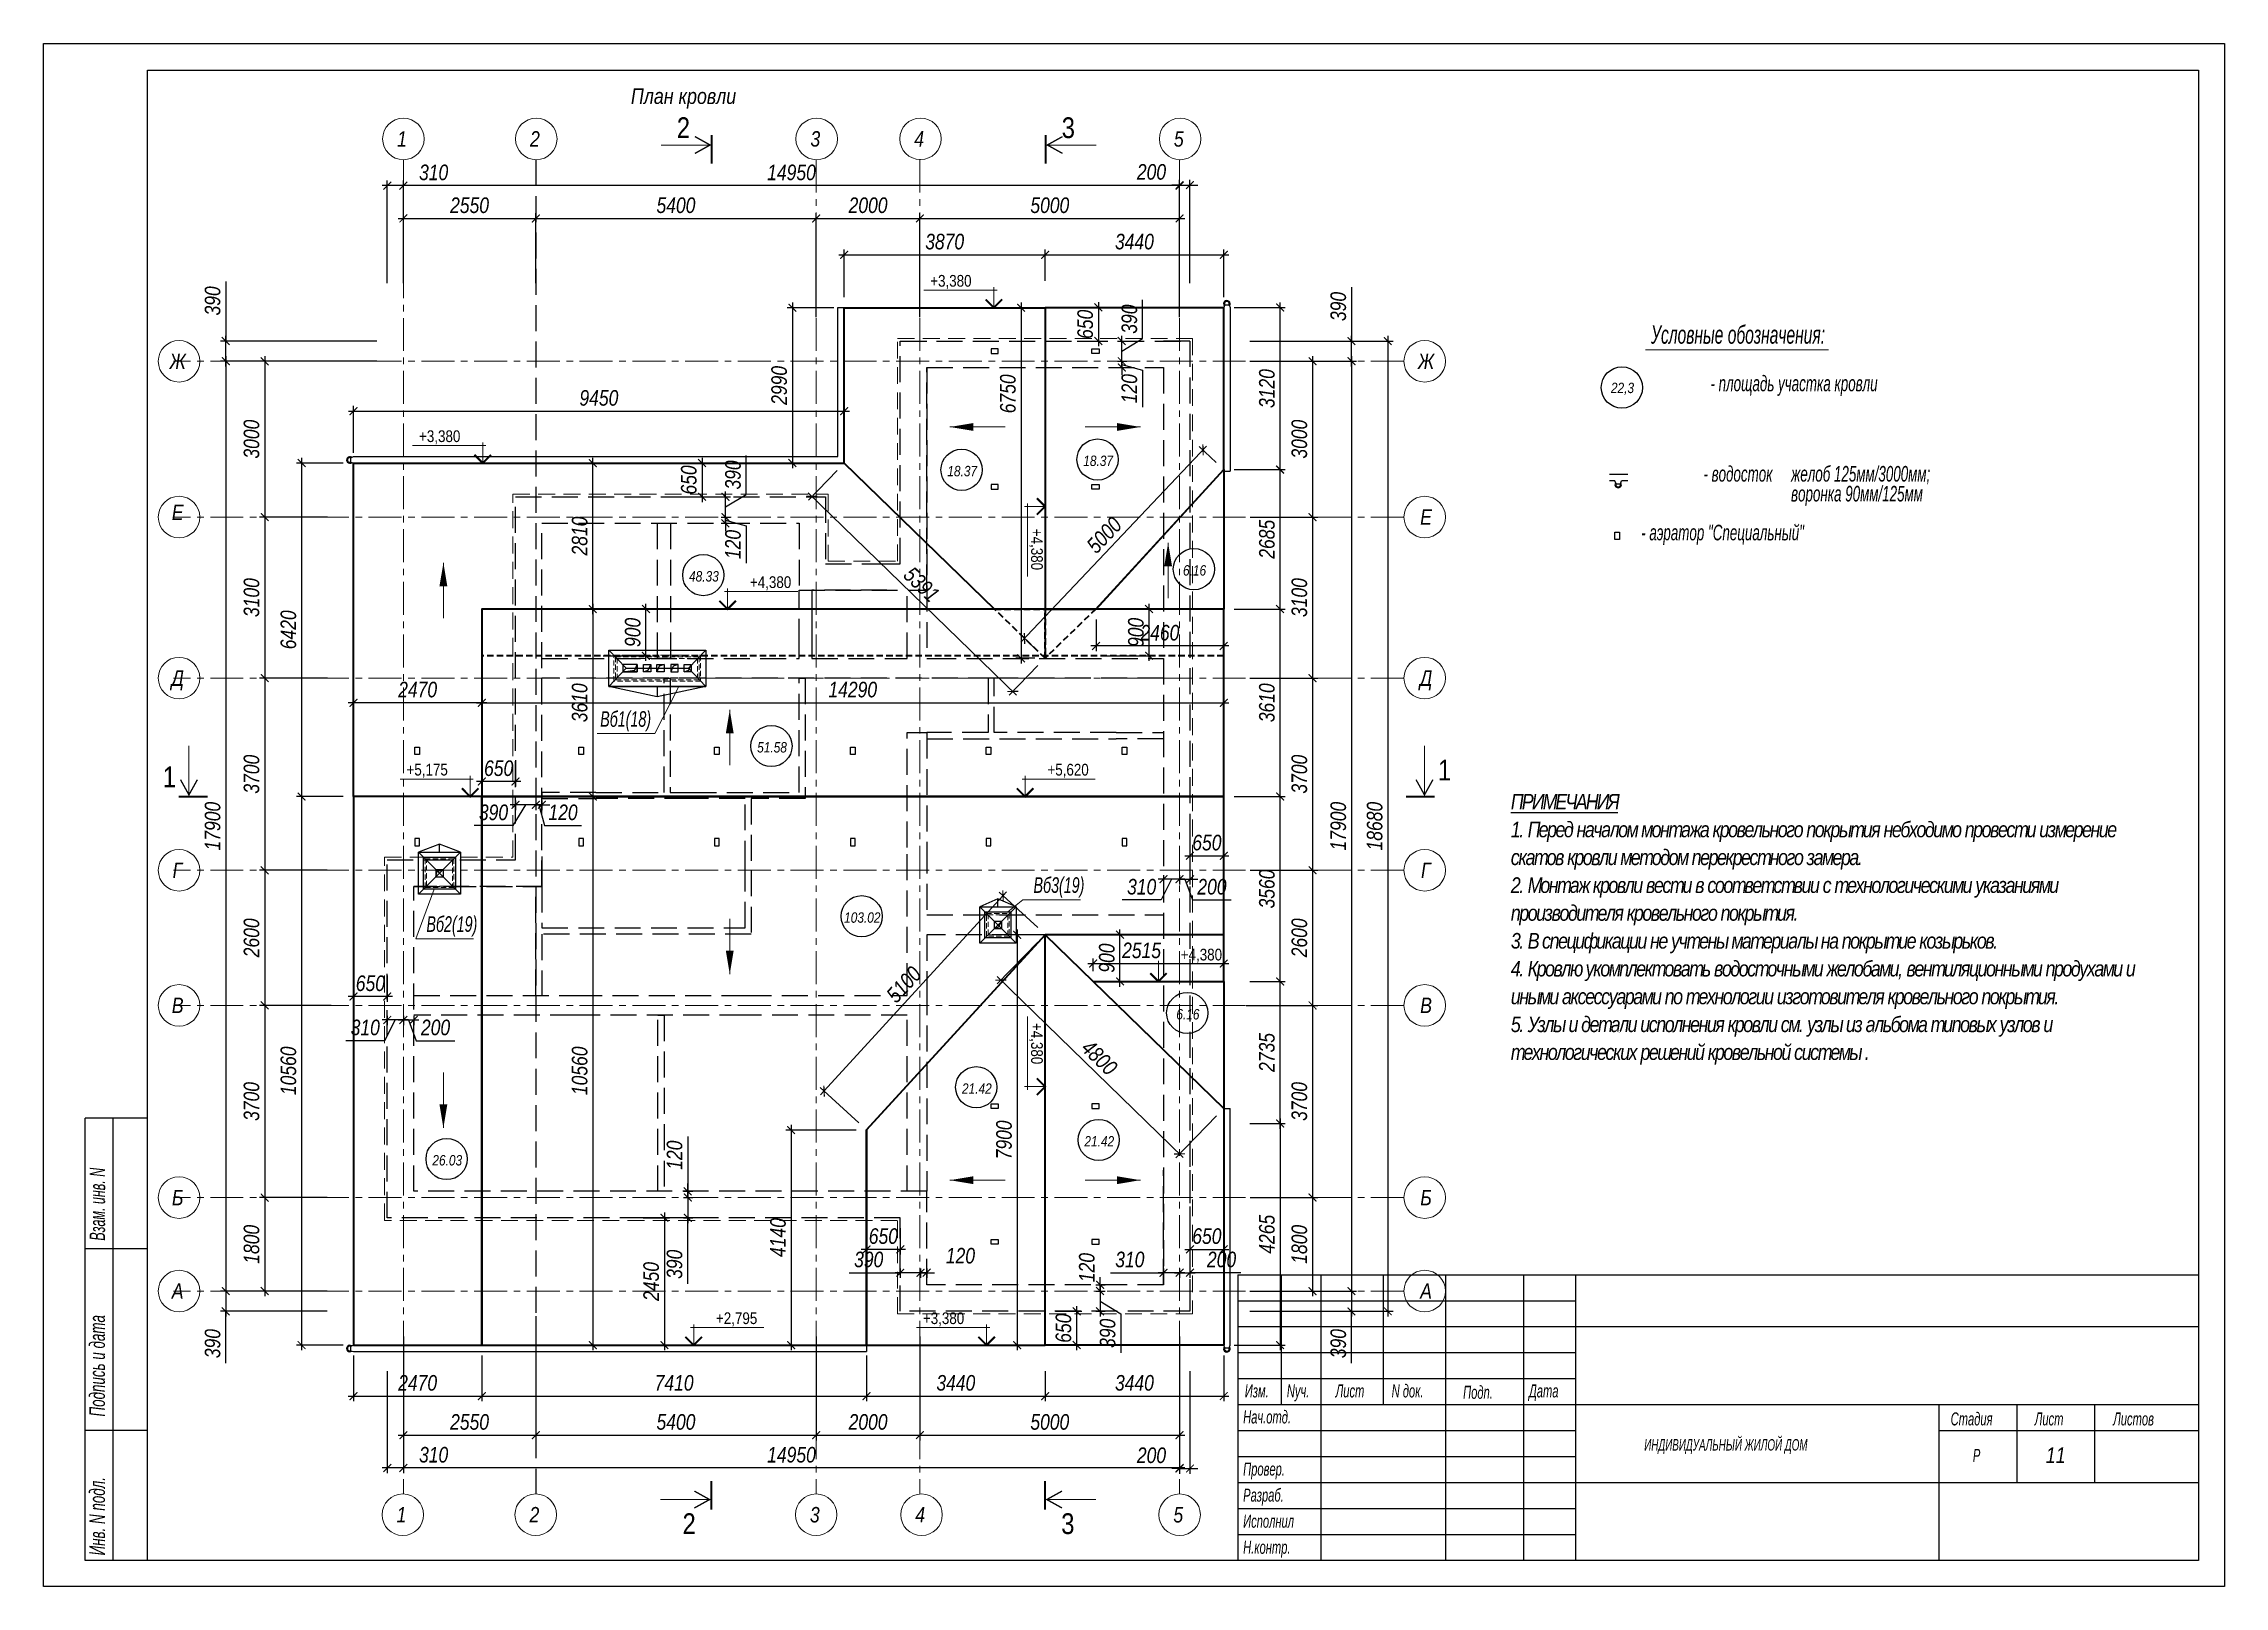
# Model space of a CAD drawing. Header units: millimetres. Extents: x 1582001 to 3303937, y 226471 to 491235.
# Drawn here: x 1708001 to 1750001, y 350655 to 380355 of the extents above; entities that cross this region are included whole.
import ezdxf
from ezdxf.enums import TextEntityAlignment as Align

# ---------------------------------------------------------------- set-up
doc = ezdxf.new("R2010")
doc.units = ezdxf.units.MM
for name, pattern in [('CENTER', [50.8, 31.75, -6.35, 6.35, -6.35]), ('DASHED', [0.75, 0.5, -0.25]), ('GOST2.303 4', [7, 5, -2, 0]), ('HIDDEN', [0.375, 0.25, -0.125])]:
    doc.linetypes.add(name, pattern=pattern)
doc.layers.get('Defpoints').update_dxf_attribs({"color": 255, "lineweight": 30})
for name, color, linetype, lineweight in [('A-Wall-G', 22, 'Continuous', 50), ('Кровля', 232, 'Continuous', 25), ('Надписи', 7, 'Continuous', 15), ('Оси', 251, 'CENTER', 9), ('Отметки', 123, 'Continuous', 18), ('Перегородки', 202, 'Continuous', 30), ('Размеры', 7, 'Continuous', 18), ('Стены несущие', 7, 'Continuous', 40), ('Текст-пояснений', 135, 'Continuous', 15), ('Утеплитель', 145, 'Continuous', 9)]:
    doc.layers.add(name, color=color, linetype=linetype, lineweight=lineweight)
doc.layers.add('Т-Подписи', color=7, linetype='Continuous')
doc.layers.add('Формуляр', color=138, linetype='Continuous')
doc.styles.add('-АР-', font='ARIALN.TTF', dxfattribs={"width": 0.98, "height": 300})
doc.styles.add('GOST 2.304', font='ARIALNI.TTF', dxfattribs={"width": 0.98, "height": 300})
doc.styles.add('RomanS', font='ARIALNI.TTF', dxfattribs={"width": 0.98, "height": 300})
doc.styles.add('style', font='ARIALNI.TTF', dxfattribs={"width": 0.98, "height": 300})
doc.styles.add('STYLE1', font='ARIALNI.TTF', dxfattribs={"height": 300})
doc.dimstyles.new('М100', dxfattribs={"dimtxt": 600, "dimasz": 150, "dimexe": 100, "dimexo": 200, "dimgap": 100, "dimtad": 1, "dimdec": 0, "dimtxsty": 'style', "dimblk": 'ARCHTICK', "dimcen": 150, "dimdle": 100, "dimclrt": 256, "dimadec": 0, "dimazin": 0, "dimtfac": 1, "dimtdec": 0, "dimtmove": 1, "dimatfit": 3, "dimldrblk": 'NONE', "dimfxl": 0, "dimarcsym": 0})

msp = doc.modelspace()

# ---------------------------------------------------------------- texts
at = {"color": 135, "linetype": 'ByBlock', "insert": (1736258, 365912.2), "char_height": 300, "width": 12519.847, "attachment_point": 1, "line_spacing_factor": 1.071429, "style": 'STYLE1'}
msp.add_mtext('{\\T0.85;\\LПРИМЕЧАНИЯ\\P\\l1. Перед началом монтажа кровельного покрытия небходимо провести измерение скатов кровли методом перекрестного замера.\\P2. Монтаж кровли вести в соответствии с технологическими указаниями производителя кровельного покрытия.\\P3. В спецификации не учтены материалы на покрытие козырьков.\\P4. Кровлю укомплектовать водосточными желобами, вентиляционными продухами и иными аксессуарами по технологии изготовителя кровельного покрытия.\\P5. Узлы и детали исполнения кровли см. узлы из альбома типовых узлов и технологических решений кровельной системы .}', dxfattribs=at)
at = {"layer": 'Надписи', "char_height": 300, "width": 3607.392, "attachment_point": 5, "style": 'STYLE1'}
for s, insert in [('{\\W0.8;Вб1(18)}', (1719210, 367307.8)), ('{\\W0.8;Вб3(19)}', (1727555.4, 364110.5)), ('{\\W0.8;Вб2(19)}', (1715863.8, 363360))]:
    msp.add_mtext(s, dxfattribs=dict(at, insert=insert))
at = {"layer": 'Оси', "linetype": 'Continuous', "style": '-АР-'}
for s, p in [('2', (1720195, 378536.5)), ('3', (1727608.7, 378536.5)), ('1', (1710297.1, 366039.3)), ('1', (1734854.1, 366169.3)), ('2', (1720305.8, 351661.8)), ('3', (1727598.7, 351661.8))]:
    msp.add_text(s, height=400, dxfattribs=at).set_placement(p)
at = {"layer": 'Оси', "linetype": 'Continuous', "ltscale": 100, "style": 'GOST 2.304'}
for s, p in [('1', (1714902.6, 378520.8)), ('2', (1717462.6, 378520.8)), ('3', (1722862.6, 378520.8)), ('4', (1724862.6, 378521.9)), ('5', (1729862.6, 378520.8)), ('Ж', (1710582.6, 374240.1)), ('Ж', (1734625.3, 374240.1)), ('Е', (1710582.6, 371330.1)), ('Е', (1734625.3, 371240.1)), ('Д', (1710582.6, 368140.1)), ('Д', (1734625.3, 368140.1)), ('Г', (1710582.6, 364440.1)), ('Г', (1734625.3, 364440.1)), ('В', (1710582.6, 361840.1)), ('В', (1734625.3, 361840.1)), ('Б', (1710582.6, 358140.1)), ('Б', (1734625.3, 358140.1)), ('А', (1710582.6, 356340.1)), ('А', (1734625.3, 356340.1)), ('1', (1714892.6, 352034)), ('2', (1717452.6, 352034)), ('3', (1722852.6, 352034)), ('4', (1724882.6, 352034)), ('5', (1729852.6, 352034))]:
    msp.add_text(s, height=297.2, dxfattribs=at).set_placement(p, align=Align.MIDDLE_CENTER)
at = {"layer": 'Стены несущие', "ltscale": 100, "style": 'GOST 2.304'}
msp.add_text('План кровли', height=300, dxfattribs=at).set_placement((1719312.1, 379193.8))
at = {"layer": 'Т-Подписи', "color": 0, "ltscale": 2, "insert": (1746752.6, 353332.6), "char_height": 300, "width": 1500, "attachment_point": 2, "style": 'STYLE1'}
msp.add_mtext('11', dxfattribs=at)
at = {"layer": 'Текст-пояснений', "linetype": 'ByBlock', "style": 'STYLE1', "width": 0.75}
for s, height, p in [('Условные обозначения:', 350, (1738957.6, 374578.6)), ('- аэратор "Специальный" ', 300, (1738768.3, 370793.2))]:
    msp.add_text(s, height=height, dxfattribs=at).set_placement(p)
for s, p in [('- площадь участка кровли', (1741712.9, 373776.5)), ('- водосток     желоб 125мм/3000мм; ', (1742187.5, 372055.6)), ('воронка 90мм/125мм', (1742924.3, 371654.1))]:
    msp.add_text(s, height=300, dxfattribs=at).set_placement(p, align=Align.MIDDLE)
at = {"layer": 'Формуляр', "linetype": 'Continuous', "style": 'STYLE1'}
for s, width, p in [('Взам. инв. N', 0.7, (1709184.6, 357310.4)), ('Подпись и дата', 0.75, (1709181.8, 353924.8)), ('Инв. N подл.', 0.75, (1709181.8, 351251.3))]:
    msp.add_text(s, height=300, rotation=90, dxfattribs=dict(at, width=width)).set_placement(p)
at = {"layer": 'Формуляр', "color": 0, "style": 'STYLE1', "width": 0.75}
for s, height, p in [('Изм.', 250, (1731134.8, 354293)), ('Nуч.', 250, (1731944.2, 354293)), ('Лист', 250, (1732883.7, 354293)), ('N док.', 250, (1733963, 354293)), ('Подп.', 250, (1735339.1, 354266)), ('Дата', 250, (1736607.3, 354293)), ('Нач.отд.', 250, (1731102.9, 353791.3)), ('Стадия', 250, (1744728.9, 353754.2)), ('Лист', 250, (1746347.9, 353754.2)), ('Листов', 250, (1747858.9, 353754.2)), ('ИНДИВИДУАЛЬНЫЙ ЖИЛОЙ ДОМ', 220, (1738827.8, 353269.9)), ('Р', 250, (1745156.6, 353052.1)), ('Провер.', 250, (1731102.9, 352788)), ('Разраб.', 250, (1731102.9, 352286.4)), ('Исполнил', 250, (1731102.9, 351784.7)), ('Н.контр.', 250, (1731102.9, 351283.1))]:
    msp.add_text(s, height=height, dxfattribs=at).set_placement(p)

# ---------------------------------------------------------------- blocks, each defined once
blk = doc.blocks.new('_ArchTick')
at = {"color": 0, "linetype": 'ByBlock', "const_width": 0.15}
blk.add_lwpolyline([(-0.5, -0.5), (0.5, 0.5)], dxfattribs=at)
blk = doc.blocks.new('*D378')
at = {"layer": 'Defpoints', "color": 0, "lineweight": -3, "transparency": 16777216}
for p in [(1717479, 356056), (1722879, 355666), (1722879, 353566)]:
    blk.add_point(p, dxfattribs=at)
at = {"layer": 'Размеры', "color": 0, "lineweight": -2, "transparency": 16777216}
for p, q in [((1717479, 355856), (1717479, 353466)), ((1722879, 355466), (1722879, 353466)), ((1717379, 353566), (1722979, 353566))]:
    blk.add_line(p, q, dxfattribs=at)
at = {"layer": 'Размеры', "color": 0, "lineweight": -2, "transparency": 16777216, "xscale": 150, "yscale": 150, "zscale": 150, "rotation": 180}
blk.add_blockref('_ArchTick', (1717479, 353566), dxfattribs=at)
at = {"layer": 'Размеры', "color": 0, "lineweight": -2, "transparency": 16777216, "xscale": 150, "yscale": 150, "zscale": 150}
blk.add_blockref('_ArchTick', (1722879, 353566), dxfattribs=at)
at = {"layer": 'Размеры', "transparency": 16777216, "insert": (1720179, 353819), "char_height": 300, "attachment_point": 5, "style": 'style'}
blk.add_mtext('5400', dxfattribs=at)
blk = doc.blocks.new('_None')
blk = doc.blocks.new('*D379')
at = {"layer": 'Defpoints', "color": 0, "lineweight": -3, "transparency": 16777216}
for p in [(1722879, 355666), (1724879, 355666), (1724879, 353566)]:
    blk.add_point(p, dxfattribs=at)
at = {"layer": 'Размеры', "color": 0, "lineweight": -2, "transparency": 16777216}
for p, q in [((1722879, 355466), (1722879, 353466)), ((1724879, 355466), (1724879, 353466)), ((1722779, 353566), (1724979, 353566))]:
    blk.add_line(p, q, dxfattribs=at)
at = {"layer": 'Размеры', "color": 0, "lineweight": -2, "transparency": 16777216, "xscale": 150, "yscale": 150, "zscale": 150, "rotation": 180}
blk.add_blockref('_ArchTick', (1722879, 353566), dxfattribs=at)
at = {"layer": 'Размеры', "color": 0, "lineweight": -2, "transparency": 16777216, "xscale": 150, "yscale": 150, "zscale": 150}
blk.add_blockref('_ArchTick', (1724879, 353566), dxfattribs=at)
at = {"layer": 'Размеры', "transparency": 16777216, "insert": (1723879, 353819), "char_height": 300, "attachment_point": 5, "style": 'style'}
blk.add_mtext('2000', dxfattribs=at)
blk = doc.blocks.new('*D380')
at = {"layer": 'Defpoints', "color": 0, "lineweight": -3, "transparency": 16777216}
for p in [(1724879, 355666), (1729879, 355666), (1729879, 353566)]:
    blk.add_point(p, dxfattribs=at)
at = {"layer": 'Размеры', "color": 0, "lineweight": -2, "transparency": 16777216}
for p, q in [((1724879, 355466), (1724879, 353466)), ((1729879, 355466), (1729879, 353466)), ((1724779, 353566), (1729979, 353566))]:
    blk.add_line(p, q, dxfattribs=at)
at = {"layer": 'Размеры', "color": 0, "lineweight": -2, "transparency": 16777216, "xscale": 150, "yscale": 150, "zscale": 150, "rotation": 180}
blk.add_blockref('_ArchTick', (1724879, 353566), dxfattribs=at)
at = {"layer": 'Размеры', "color": 0, "lineweight": -2, "transparency": 16777216, "xscale": 150, "yscale": 150, "zscale": 150}
blk.add_blockref('_ArchTick', (1729879, 353566), dxfattribs=at)
at = {"layer": 'Размеры', "transparency": 16777216, "insert": (1727379, 353819), "char_height": 300, "attachment_point": 5, "style": 'style'}
blk.add_mtext('5000', dxfattribs=at)
blk = doc.blocks.new('*D381')
at = {"layer": 'Defpoints', "color": 0, "lineweight": -3, "transparency": 16777216}
for p in [(1714929, 355000), (1717479, 355000), (1717479, 353566)]:
    blk.add_point(p, dxfattribs=at)
at = {"layer": 'Размеры', "color": 0, "lineweight": -2, "transparency": 16777216}
for p, q in [((1714929, 354800), (1714929, 353466)), ((1717479, 354800), (1717479, 353466)), ((1714829, 353566), (1717579, 353566))]:
    blk.add_line(p, q, dxfattribs=at)
at = {"layer": 'Размеры', "color": 0, "lineweight": -2, "transparency": 16777216, "xscale": 150, "yscale": 150, "zscale": 150, "rotation": 180}
blk.add_blockref('_ArchTick', (1714929, 353566), dxfattribs=at)
at = {"layer": 'Размеры', "color": 0, "lineweight": -2, "transparency": 16777216, "xscale": 150, "yscale": 150, "zscale": 150}
blk.add_blockref('_ArchTick', (1717479, 353566), dxfattribs=at)
at = {"layer": 'Размеры', "transparency": 16777216, "insert": (1716204, 353819), "char_height": 300, "attachment_point": 5, "style": 'style'}
blk.add_mtext('2550', dxfattribs=at)
blk = doc.blocks.new('*D382')
at = {"layer": 'Defpoints', "color": 0, "lineweight": -3, "transparency": 16777216}
for p in [(1714929, 355666), (1729879, 355666), (1714929, 352934)]:
    blk.add_point(p, dxfattribs=at)
at = {"layer": 'Размеры', "color": 0, "lineweight": -2, "transparency": 16777216}
for p, q in [((1714929, 355466), (1714929, 352834)), ((1729879, 355466), (1729879, 352834)), ((1729979, 352934), (1714829, 352934))]:
    blk.add_line(p, q, dxfattribs=at)
at = {"layer": 'Размеры', "color": 0, "lineweight": -2, "transparency": 16777216, "xscale": 150, "yscale": 150, "zscale": 150, "rotation": 180}
blk.add_blockref('_ArchTick', (1714929, 352934), dxfattribs=at)
at = {"layer": 'Размеры', "color": 0, "lineweight": -2, "transparency": 16777216, "xscale": 150, "yscale": 150, "zscale": 150}
blk.add_blockref('_ArchTick', (1729879, 352934), dxfattribs=at)
at = {"layer": 'Размеры', "transparency": 16777216, "insert": (1722404, 353187), "char_height": 300, "attachment_point": 5, "style": 'style'}
blk.add_mtext('14950', dxfattribs=at)
blk = doc.blocks.new('*D383')
at = {"layer": 'Defpoints', "color": 0, "lineweight": -3, "transparency": 16777216}
for p in [(1714619, 355000), (1714929, 355000), (1714619, 352934)]:
    blk.add_point(p, dxfattribs=at)
at = {"layer": 'Размеры', "color": 0, "lineweight": -2, "transparency": 16777216}
for p, q in [((1714619, 354800), (1714619, 352834)), ((1714929, 354800), (1714929, 352834)), ((1715029, 352934), (1714519, 352934)), ((1715885, 352934), (1714929, 352934))]:
    blk.add_line(p, q, dxfattribs=at)
at = {"layer": 'Размеры', "color": 0, "lineweight": -2, "transparency": 16777216, "xscale": 150, "yscale": 150, "zscale": 150, "rotation": 180}
blk.add_blockref('_ArchTick', (1714619, 352934), dxfattribs=at)
at = {"layer": 'Размеры', "color": 0, "lineweight": -2, "transparency": 16777216, "xscale": 150, "yscale": 150, "zscale": 150}
blk.add_blockref('_ArchTick', (1714929, 352934), dxfattribs=at)
at = {"layer": 'Размеры', "transparency": 16777216, "insert": (1715512, 353187), "char_height": 300, "attachment_point": 5, "style": 'style'}
blk.add_mtext('310', dxfattribs=at)
blk = doc.blocks.new('*D384')
at = {"layer": 'Defpoints', "color": 0, "lineweight": -3, "transparency": 16777216}
for p in [(1729879, 355000), (1730079, 355000), (1730079, 352924)]:
    blk.add_point(p, dxfattribs=at)
at = {"layer": 'Размеры', "color": 0, "lineweight": -2, "transparency": 16777216}
for p, q in [((1729879, 354800), (1729879, 352824)), ((1730079, 354800), (1730079, 352824)), ((1729879, 352924), (1729729, 352924)), ((1729879, 352924), (1730079, 352924)), ((1730079, 352924), (1730229, 352924))]:
    blk.add_line(p, q, dxfattribs=at)
at = {"layer": 'Размеры', "color": 0, "lineweight": -2, "transparency": 16777216, "xscale": 150, "yscale": 150, "zscale": 150}
blk.add_blockref('_ArchTick', (1729879, 352924), dxfattribs=at)
at = {"layer": 'Размеры', "color": 0, "lineweight": -2, "transparency": 16777216, "xscale": 150, "yscale": 150, "zscale": 150, "rotation": 180}
blk.add_blockref('_ArchTick', (1730079, 352924), dxfattribs=at)
at = {"layer": 'Размеры', "transparency": 16777216, "insert": (1729337, 353177), "char_height": 300, "attachment_point": 5, "style": 'style'}
blk.add_mtext('200', dxfattribs=at)
blk = doc.blocks.new('*D385')
at = {"layer": 'Defpoints', "color": 0, "lineweight": -3, "transparency": 16777216}
for p in [(1713659, 364440), (1712259, 361840), (1713739, 361840)]:
    blk.add_point(p, dxfattribs=at)
at = {"layer": 'Размеры', "color": 0, "lineweight": -2, "transparency": 16777216}
for p, q in [((1713459, 364440), (1712159, 364440)), ((1712259, 364540), (1712259, 361740)), ((1713539, 361840), (1712159, 361840))]:
    blk.add_line(p, q, dxfattribs=at)
at = {"layer": 'Размеры', "color": 0, "lineweight": -2, "transparency": 16777216, "xscale": 150, "yscale": 150, "zscale": 150}
for p, rotation in [((1712259, 364440), 90), ((1712259, 361840), 270)]:
    blk.add_blockref('_ArchTick', p, dxfattribs=dict(at, rotation=rotation))
at = {"layer": 'Размеры', "transparency": 16777216, "insert": (1712006, 363140), "char_height": 300, "attachment_point": 5, "rotation": 90, "style": 'style'}
blk.add_mtext('2600', dxfattribs=at)
blk = doc.blocks.new('*D386')
at = {"layer": 'Defpoints', "color": 0, "lineweight": -3, "transparency": 16777216}
for p in [(1713739, 361840), (1712259, 358140), (1713659, 358140)]:
    blk.add_point(p, dxfattribs=at)
at = {"layer": 'Размеры', "color": 0, "lineweight": -2, "transparency": 16777216}
for p, q in [((1713539, 361840), (1712159, 361840)), ((1712259, 361940), (1712259, 358040)), ((1713459, 358140), (1712159, 358140))]:
    blk.add_line(p, q, dxfattribs=at)
at = {"layer": 'Размеры', "color": 0, "lineweight": -2, "transparency": 16777216, "xscale": 150, "yscale": 150, "zscale": 150}
for p, rotation in [((1712259, 361840), 90), ((1712259, 358140), 270)]:
    blk.add_blockref('_ArchTick', p, dxfattribs=dict(at, rotation=rotation))
at = {"layer": 'Размеры', "transparency": 16777216, "insert": (1712006, 359990), "char_height": 300, "attachment_point": 5, "rotation": 90, "style": 'style'}
blk.add_mtext('3700', dxfattribs=at)
blk = doc.blocks.new('*D387')
at = {"layer": 'Defpoints', "color": 0, "lineweight": -3, "transparency": 16777216}
for p in [(1713659, 358140), (1712259, 356340), (1713659, 356340)]:
    blk.add_point(p, dxfattribs=at)
at = {"layer": 'Размеры', "color": 0, "lineweight": -2, "transparency": 16777216}
for p, q in [((1713459, 358140), (1712159, 358140)), ((1712259, 358240), (1712259, 356240)), ((1713459, 356340), (1712159, 356340))]:
    blk.add_line(p, q, dxfattribs=at)
at = {"layer": 'Размеры', "color": 0, "lineweight": -2, "transparency": 16777216, "xscale": 150, "yscale": 150, "zscale": 150}
for p, rotation in [((1712259, 358140), 90), ((1712259, 356340), 270)]:
    blk.add_blockref('_ArchTick', p, dxfattribs=dict(at, rotation=rotation))
at = {"layer": 'Размеры', "transparency": 16777216, "insert": (1712006, 357240), "char_height": 300, "attachment_point": 5, "rotation": 90, "style": 'style'}
blk.add_mtext('1800', dxfattribs=at)
blk = doc.blocks.new('*D388')
at = {"layer": 'Defpoints', "color": 0, "lineweight": -3, "transparency": 16777216}
for p in [(1713669, 371240), (1712259, 368140), (1713669, 368140)]:
    blk.add_point(p, dxfattribs=at)
at = {"layer": 'Размеры', "color": 0, "lineweight": -2, "transparency": 16777216}
for p, q in [((1712259, 371340), (1712259, 368040)), ((1713469, 371240), (1712159, 371240)), ((1713469, 368140), (1712159, 368140))]:
    blk.add_line(p, q, dxfattribs=at)
at = {"layer": 'Размеры', "color": 0, "lineweight": -2, "transparency": 16777216, "xscale": 150, "yscale": 150, "zscale": 150}
for p, rotation in [((1712259, 371240), 90), ((1712259, 368140), 270)]:
    blk.add_blockref('_ArchTick', p, dxfattribs=dict(at, rotation=rotation))
at = {"layer": 'Размеры', "transparency": 16777216, "insert": (1712006, 369690), "char_height": 300, "attachment_point": 5, "rotation": 90, "style": 'style'}
blk.add_mtext('3100', dxfattribs=at)
blk = doc.blocks.new('*D389')
at = {"layer": 'Defpoints', "color": 0, "lineweight": -3, "transparency": 16777216}
for p in [(1713669, 368140), (1712259, 364440), (1713659, 364440)]:
    blk.add_point(p, dxfattribs=at)
at = {"layer": 'Размеры', "color": 0, "lineweight": -2, "transparency": 16777216}
for p, q in [((1713469, 368140), (1712159, 368140)), ((1712259, 368240), (1712259, 364340)), ((1713459, 364440), (1712159, 364440))]:
    blk.add_line(p, q, dxfattribs=at)
at = {"layer": 'Размеры', "color": 0, "lineweight": -2, "transparency": 16777216, "xscale": 150, "yscale": 150, "zscale": 150}
for p, rotation in [((1712259, 368140), 90), ((1712259, 364440), 270)]:
    blk.add_blockref('_ArchTick', p, dxfattribs=dict(at, rotation=rotation))
at = {"layer": 'Размеры', "transparency": 16777216, "insert": (1712006, 366290), "char_height": 300, "attachment_point": 5, "rotation": 90, "style": 'style'}
blk.add_mtext('3700', dxfattribs=at)
blk = doc.blocks.new('*D390')
at = {"layer": 'Defpoints', "color": 0, "lineweight": -3, "transparency": 16777216}
for p in [(1713669, 374240), (1712259, 371240), (1713669, 371240)]:
    blk.add_point(p, dxfattribs=at)
at = {"layer": 'Размеры', "color": 0, "lineweight": -2, "transparency": 16777216}
for p, q in [((1713469, 374240), (1712159, 374240)), ((1712259, 374340), (1712259, 371140)), ((1713469, 371240), (1712159, 371240))]:
    blk.add_line(p, q, dxfattribs=at)
at = {"layer": 'Размеры', "color": 0, "lineweight": -2, "transparency": 16777216, "xscale": 150, "yscale": 150, "zscale": 150}
for p, rotation in [((1712259, 374240), 90), ((1712259, 371240), 270)]:
    blk.add_blockref('_ArchTick', p, dxfattribs=dict(at, rotation=rotation))
at = {"layer": 'Размеры', "transparency": 16777216, "insert": (1712006, 372740), "char_height": 300, "attachment_point": 5, "rotation": 90, "style": 'style'}
blk.add_mtext('3000', dxfattribs=at)
blk = doc.blocks.new('*D391')
at = {"layer": 'Defpoints', "color": 0, "lineweight": -3, "transparency": 16777216}
for p in [(1713669, 374240), (1711509, 356340), (1713659, 356340)]:
    blk.add_point(p, dxfattribs=at)
at = {"layer": 'Размеры', "color": 0, "lineweight": -2, "transparency": 16777216}
for p, q in [((1713469, 374240), (1711409, 374240)), ((1711509, 374340), (1711509, 356240)), ((1713459, 356340), (1711409, 356340))]:
    blk.add_line(p, q, dxfattribs=at)
at = {"layer": 'Размеры', "color": 0, "lineweight": -2, "transparency": 16777216, "xscale": 150, "yscale": 150, "zscale": 150}
for p, rotation in [((1711509, 374240), 90), ((1711509, 356340), 270)]:
    blk.add_blockref('_ArchTick', p, dxfattribs=dict(at, rotation=rotation))
at = {"layer": 'Размеры', "transparency": 16777216, "insert": (1711256, 365290), "char_height": 300, "attachment_point": 5, "rotation": 90, "style": 'style'}
blk.add_mtext('17900', dxfattribs=at)
blk = doc.blocks.new('*D392')
at = {"layer": 'Defpoints', "color": 0, "lineweight": -3, "transparency": 16777216}
for p in [(1711509, 374630), (1714619, 374630), (1714619, 374240)]:
    blk.add_point(p, dxfattribs=at)
at = {"layer": 'Размеры', "color": 0, "lineweight": -2, "transparency": 16777216}
for p, q in [((1711509, 375775), (1711509, 374630)), ((1711509, 374140), (1711509, 374730)), ((1714419, 374630), (1711409, 374630)), ((1714419, 374240), (1711409, 374240))]:
    blk.add_line(p, q, dxfattribs=at)
at = {"layer": 'Размеры', "color": 0, "lineweight": -2, "transparency": 16777216, "xscale": 150, "yscale": 150, "zscale": 150}
for p, rotation in [((1711509, 374630), 90), ((1711509, 374240), 270)]:
    blk.add_blockref('_ArchTick', p, dxfattribs=dict(at, rotation=rotation))
at = {"layer": 'Размеры', "transparency": 16777216, "insert": (1711256, 375402), "char_height": 300, "attachment_point": 5, "rotation": 90, "style": 'style'}
blk.add_mtext('390', dxfattribs=at)
blk = doc.blocks.new('*D393')
at = {"layer": 'Defpoints', "color": 0, "lineweight": -3, "transparency": 16777216}
for p in [(1713659, 356340), (1711509, 355950), (1713659, 355950)]:
    blk.add_point(p, dxfattribs=at)
at = {"layer": 'Размеры', "color": 0, "lineweight": -2, "transparency": 16777216}
for p, q in [((1713459, 356340), (1711409, 356340)), ((1711509, 356440), (1711509, 355850)), ((1713459, 355950), (1711409, 355950)), ((1711509, 354955), (1711509, 355950))]:
    blk.add_line(p, q, dxfattribs=at)
at = {"layer": 'Размеры', "color": 0, "lineweight": -2, "transparency": 16777216, "xscale": 150, "yscale": 150, "zscale": 150}
for p, rotation in [((1711509, 356340), 90), ((1711509, 355950), 270)]:
    blk.add_blockref('_ArchTick', p, dxfattribs=dict(at, rotation=rotation))
at = {"layer": 'Размеры', "transparency": 16777216, "insert": (1711256, 355328), "char_height": 300, "attachment_point": 5, "rotation": 90, "style": 'style'}
blk.add_mtext('390', dxfattribs=at)
blk = doc.blocks.new('*D394')
at = {"layer": 'Defpoints', "color": 0, "lineweight": -3, "transparency": 16777216}
for p in [(1731039, 364440), (1730959, 361840), (1732439, 361840)]:
    blk.add_point(p, dxfattribs=at)
at = {"layer": 'Размеры', "color": 0, "lineweight": -2, "transparency": 16777216}
for p, q in [((1731239, 364440), (1732539, 364440)), ((1732439, 364540), (1732439, 361740)), ((1731159, 361840), (1732539, 361840))]:
    blk.add_line(p, q, dxfattribs=at)
at = {"layer": 'Размеры', "color": 0, "lineweight": -2, "transparency": 16777216, "xscale": 150, "yscale": 150, "zscale": 150}
for p, rotation in [((1732439, 364440), 90), ((1732439, 361840), 270)]:
    blk.add_blockref('_ArchTick', p, dxfattribs=dict(at, rotation=rotation))
at = {"layer": 'Размеры', "transparency": 16777216, "insert": (1732186, 363140), "char_height": 300, "attachment_point": 5, "rotation": 90, "style": 'style'}
blk.add_mtext('2600', dxfattribs=at)
blk = doc.blocks.new('*D395')
at = {"layer": 'Defpoints', "color": 0, "lineweight": -3, "transparency": 16777216}
for p in [(1730959, 361840), (1731039, 358140), (1732439, 358140)]:
    blk.add_point(p, dxfattribs=at)
at = {"layer": 'Размеры', "color": 0, "lineweight": -2, "transparency": 16777216}
for p, q in [((1731159, 361840), (1732539, 361840)), ((1732439, 361940), (1732439, 358040)), ((1731239, 358140), (1732539, 358140))]:
    blk.add_line(p, q, dxfattribs=at)
at = {"layer": 'Размеры', "color": 0, "lineweight": -2, "transparency": 16777216, "xscale": 150, "yscale": 150, "zscale": 150}
for p, rotation in [((1732439, 361840), 90), ((1732439, 358140), 270)]:
    blk.add_blockref('_ArchTick', p, dxfattribs=dict(at, rotation=rotation))
at = {"layer": 'Размеры', "transparency": 16777216, "insert": (1732186, 359990), "char_height": 300, "attachment_point": 5, "rotation": 90, "style": 'style'}
blk.add_mtext('3700', dxfattribs=at)
blk = doc.blocks.new('*D396')
at = {"layer": 'Defpoints', "color": 0, "lineweight": -3, "transparency": 16777216}
for p in [(1731039, 358140), (1731039, 356340), (1732439, 356340)]:
    blk.add_point(p, dxfattribs=at)
at = {"layer": 'Размеры', "color": 0, "lineweight": -2, "transparency": 16777216}
for p, q in [((1731239, 358140), (1732539, 358140)), ((1732439, 358240), (1732439, 356240)), ((1731239, 356340), (1732539, 356340))]:
    blk.add_line(p, q, dxfattribs=at)
at = {"layer": 'Размеры', "color": 0, "lineweight": -2, "transparency": 16777216, "xscale": 150, "yscale": 150, "zscale": 150}
for p, rotation in [((1732439, 358140), 90), ((1732439, 356340), 270)]:
    blk.add_blockref('_ArchTick', p, dxfattribs=dict(at, rotation=rotation))
at = {"layer": 'Размеры', "transparency": 16777216, "insert": (1732186, 357240), "char_height": 300, "attachment_point": 5, "rotation": 90, "style": 'style'}
blk.add_mtext('1800', dxfattribs=at)
blk = doc.blocks.new('*D397')
at = {"layer": 'Defpoints', "color": 0, "lineweight": -3, "transparency": 16777216}
for p in [(1731039, 371240), (1731029, 368140), (1732439, 368140)]:
    blk.add_point(p, dxfattribs=at)
at = {"layer": 'Размеры', "color": 0, "lineweight": -2, "transparency": 16777216}
for p, q in [((1732439, 371340), (1732439, 368040)), ((1731239, 371240), (1732539, 371240)), ((1731229, 368140), (1732539, 368140))]:
    blk.add_line(p, q, dxfattribs=at)
at = {"layer": 'Размеры', "color": 0, "lineweight": -2, "transparency": 16777216, "xscale": 150, "yscale": 150, "zscale": 150}
for p, rotation in [((1732439, 371240), 90), ((1732439, 368140), 270)]:
    blk.add_blockref('_ArchTick', p, dxfattribs=dict(at, rotation=rotation))
at = {"layer": 'Размеры', "transparency": 16777216, "insert": (1732186, 369690), "char_height": 300, "attachment_point": 5, "rotation": 90, "style": 'style'}
blk.add_mtext('3100', dxfattribs=at)
blk = doc.blocks.new('*D398')
at = {"layer": 'Defpoints', "color": 0, "lineweight": -3, "transparency": 16777216}
for p in [(1731029, 368140), (1731039, 364440), (1732439, 364440)]:
    blk.add_point(p, dxfattribs=at)
at = {"layer": 'Размеры', "color": 0, "lineweight": -2, "transparency": 16777216}
for p, q in [((1731229, 368140), (1732539, 368140)), ((1732439, 368240), (1732439, 364340)), ((1731239, 364440), (1732539, 364440))]:
    blk.add_line(p, q, dxfattribs=at)
at = {"layer": 'Размеры', "color": 0, "lineweight": -2, "transparency": 16777216, "xscale": 150, "yscale": 150, "zscale": 150}
for p, rotation in [((1732439, 368140), 90), ((1732439, 364440), 270)]:
    blk.add_blockref('_ArchTick', p, dxfattribs=dict(at, rotation=rotation))
at = {"layer": 'Размеры', "transparency": 16777216, "insert": (1732186, 366290), "char_height": 300, "attachment_point": 5, "rotation": 90, "style": 'style'}
blk.add_mtext('3700', dxfattribs=at)
blk = doc.blocks.new('*D399')
at = {"layer": 'Defpoints', "color": 0, "lineweight": -3, "transparency": 16777216}
for p in [(1731029, 374240), (1731039, 371240), (1732439, 371240)]:
    blk.add_point(p, dxfattribs=at)
at = {"layer": 'Размеры', "color": 0, "lineweight": -2, "transparency": 16777216}
for p, q in [((1731229, 374240), (1732539, 374240)), ((1732439, 374340), (1732439, 371140)), ((1731239, 371240), (1732539, 371240))]:
    blk.add_line(p, q, dxfattribs=at)
at = {"layer": 'Размеры', "color": 0, "lineweight": -2, "transparency": 16777216, "xscale": 150, "yscale": 150, "zscale": 150}
for p, rotation in [((1732439, 374240), 90), ((1732439, 371240), 270)]:
    blk.add_blockref('_ArchTick', p, dxfattribs=dict(at, rotation=rotation))
at = {"layer": 'Размеры', "transparency": 16777216, "insert": (1732186, 372740), "char_height": 300, "attachment_point": 5, "rotation": 90, "style": 'style'}
blk.add_mtext('3000', dxfattribs=at)
blk = doc.blocks.new('*D400')
at = {"layer": 'Defpoints', "color": 0, "lineweight": -3, "transparency": 16777216}
for p in [(1731039, 374240), (1731039, 356340), (1733189, 356340)]:
    blk.add_point(p, dxfattribs=at)
at = {"layer": 'Размеры', "color": 0, "lineweight": -2, "transparency": 16777216}
for p, q in [((1731239, 374240), (1733289, 374240)), ((1733189, 374340), (1733189, 356240)), ((1731239, 356340), (1733289, 356340))]:
    blk.add_line(p, q, dxfattribs=at)
at = {"layer": 'Размеры', "color": 0, "lineweight": -2, "transparency": 16777216, "xscale": 150, "yscale": 150, "zscale": 150}
for p, rotation in [((1733189, 374240), 90), ((1733189, 356340), 270)]:
    blk.add_blockref('_ArchTick', p, dxfattribs=dict(at, rotation=rotation))
at = {"layer": 'Размеры', "transparency": 16777216, "insert": (1732936, 365290), "char_height": 300, "attachment_point": 5, "rotation": 90, "style": 'style'}
blk.add_mtext('17900', dxfattribs=at)
blk = doc.blocks.new('*D401')
at = {"layer": 'Defpoints', "color": 0, "lineweight": -3, "transparency": 16777216}
for p in [(1731029, 356340), (1731029, 355950), (1733189, 355950)]:
    blk.add_point(p, dxfattribs=at)
at = {"layer": 'Размеры', "color": 0, "lineweight": -2, "transparency": 16777216}
for p, q in [((1731229, 356340), (1733289, 356340)), ((1733189, 356440), (1733189, 355850)), ((1731229, 355950), (1733289, 355950)), ((1733189, 354955), (1733189, 355950))]:
    blk.add_line(p, q, dxfattribs=at)
at = {"layer": 'Размеры', "color": 0, "lineweight": -2, "transparency": 16777216, "xscale": 150, "yscale": 150, "zscale": 150}
for p, rotation in [((1733189, 356340), 90), ((1733189, 355950), 270)]:
    blk.add_blockref('_ArchTick', p, dxfattribs=dict(at, rotation=rotation))
at = {"layer": 'Размеры', "transparency": 16777216, "insert": (1732936, 355328), "char_height": 300, "attachment_point": 5, "rotation": 90, "style": 'style'}
blk.add_mtext('390', dxfattribs=at)
blk = doc.blocks.new('*D402')
at = {"layer": 'Defpoints', "color": 0, "lineweight": -3, "transparency": 16777216}
for p in [(1731029, 374630), (1731029, 355950), (1733889, 355950)]:
    blk.add_point(p, dxfattribs=at)
at = {"layer": 'Размеры', "color": 0, "lineweight": -2, "transparency": 16777216}
for p, q in [((1733889, 374730), (1733889, 355850)), ((1731229, 374630), (1733989, 374630)), ((1731229, 355950), (1733989, 355950))]:
    blk.add_line(p, q, dxfattribs=at)
at = {"layer": 'Размеры', "color": 0, "lineweight": -2, "transparency": 16777216, "xscale": 150, "yscale": 150, "zscale": 150}
for p, rotation in [((1733889, 374630), 90), ((1733889, 355950), 270)]:
    blk.add_blockref('_ArchTick', p, dxfattribs=dict(at, rotation=rotation))
at = {"layer": 'Размеры', "transparency": 16777216, "insert": (1733636, 365290), "char_height": 300, "attachment_point": 5, "rotation": 90, "style": 'style'}
blk.add_mtext('18680', dxfattribs=at)
blk = doc.blocks.new('*D403')
at = {"layer": 'Defpoints', "color": 0, "lineweight": -3, "transparency": 16777216}
for p in [(1731029, 374630), (1731029, 374240), (1733189, 374630)]:
    blk.add_point(p, dxfattribs=at)
at = {"layer": 'Размеры', "color": 0, "lineweight": -2, "transparency": 16777216}
for p, q in [((1733189, 375667), (1733189, 374630)), ((1733189, 374140), (1733189, 374730)), ((1731229, 374630), (1733289, 374630)), ((1731229, 374240), (1733289, 374240))]:
    blk.add_line(p, q, dxfattribs=at)
at = {"layer": 'Размеры', "color": 0, "lineweight": -2, "transparency": 16777216, "xscale": 150, "yscale": 150, "zscale": 150}
for p, rotation in [((1733189, 374630), 90), ((1733189, 374240), 270)]:
    blk.add_blockref('_ArchTick', p, dxfattribs=dict(at, rotation=rotation))
at = {"layer": 'Размеры', "transparency": 16777216, "insert": (1732936, 375294), "char_height": 300, "attachment_point": 5, "rotation": 90, "style": 'style'}
blk.add_mtext('390', dxfattribs=at)
blk = doc.blocks.new('*D404')
at = {"layer": 'Defpoints', "color": 0, "lineweight": -3, "transparency": 16777216}
for p in [(1722879, 376989), (1717479, 375545), (1722879, 374889)]:
    blk.add_point(p, dxfattribs=at)
at = {"layer": 'Размеры', "color": 0, "lineweight": -2, "transparency": 16777216}
for p, q in [((1717379, 376989), (1722979, 376989)), ((1717479, 375745), (1717479, 377089)), ((1722879, 375089), (1722879, 377089))]:
    blk.add_line(p, q, dxfattribs=at)
at = {"layer": 'Размеры', "color": 0, "lineweight": -2, "transparency": 16777216, "xscale": 150, "yscale": 150, "zscale": 150, "rotation": 180}
blk.add_blockref('_ArchTick', (1717479, 376989), dxfattribs=at)
at = {"layer": 'Размеры', "color": 0, "lineweight": -2, "transparency": 16777216, "xscale": 150, "yscale": 150, "zscale": 150}
blk.add_blockref('_ArchTick', (1722879, 376989), dxfattribs=at)
at = {"layer": 'Размеры', "transparency": 16777216, "insert": (1720179, 377242), "char_height": 300, "attachment_point": 5, "style": 'style'}
blk.add_mtext('5400', dxfattribs=at)
blk = doc.blocks.new('*D405')
at = {"layer": 'Defpoints', "color": 0, "lineweight": -3, "transparency": 16777216}
for p in [(1724879, 376989), (1722879, 374889), (1724879, 374889)]:
    blk.add_point(p, dxfattribs=at)
at = {"layer": 'Размеры', "color": 0, "lineweight": -2, "transparency": 16777216}
for p, q in [((1722779, 376989), (1724979, 376989)), ((1722879, 375089), (1722879, 377089)), ((1724879, 375089), (1724879, 377089))]:
    blk.add_line(p, q, dxfattribs=at)
at = {"layer": 'Размеры', "color": 0, "lineweight": -2, "transparency": 16777216, "xscale": 150, "yscale": 150, "zscale": 150, "rotation": 180}
blk.add_blockref('_ArchTick', (1722879, 376989), dxfattribs=at)
at = {"layer": 'Размеры', "color": 0, "lineweight": -2, "transparency": 16777216, "xscale": 150, "yscale": 150, "zscale": 150}
blk.add_blockref('_ArchTick', (1724879, 376989), dxfattribs=at)
at = {"layer": 'Размеры', "transparency": 16777216, "insert": (1723879, 377242), "char_height": 300, "attachment_point": 5, "style": 'style'}
blk.add_mtext('2000', dxfattribs=at)
blk = doc.blocks.new('*D406')
at = {"layer": 'Defpoints', "color": 0, "lineweight": -3, "transparency": 16777216}
for p in [(1729879, 376989), (1724879, 374889), (1729879, 374889)]:
    blk.add_point(p, dxfattribs=at)
at = {"layer": 'Размеры', "color": 0, "lineweight": -2, "transparency": 16777216}
for p, q in [((1724779, 376989), (1729979, 376989)), ((1724879, 375089), (1724879, 377089)), ((1729879, 375089), (1729879, 377089))]:
    blk.add_line(p, q, dxfattribs=at)
at = {"layer": 'Размеры', "color": 0, "lineweight": -2, "transparency": 16777216, "xscale": 150, "yscale": 150, "zscale": 150, "rotation": 180}
blk.add_blockref('_ArchTick', (1724879, 376989), dxfattribs=at)
at = {"layer": 'Размеры', "color": 0, "lineweight": -2, "transparency": 16777216, "xscale": 150, "yscale": 150, "zscale": 150}
blk.add_blockref('_ArchTick', (1729879, 376989), dxfattribs=at)
at = {"layer": 'Размеры', "transparency": 16777216, "insert": (1727379, 377242), "char_height": 300, "attachment_point": 5, "style": 'style'}
blk.add_mtext('5000', dxfattribs=at)
blk = doc.blocks.new('*D407')
at = {"layer": 'Defpoints', "color": 0, "lineweight": -3, "transparency": 16777216}
for p in [(1717479, 376989), (1714929, 375545), (1717479, 375545)]:
    blk.add_point(p, dxfattribs=at)
at = {"layer": 'Размеры', "color": 0, "lineweight": -2, "transparency": 16777216}
for p, q in [((1714829, 376989), (1717579, 376989)), ((1714929, 375745), (1714929, 377089)), ((1717479, 375745), (1717479, 377089))]:
    blk.add_line(p, q, dxfattribs=at)
at = {"layer": 'Размеры', "color": 0, "lineweight": -2, "transparency": 16777216, "xscale": 150, "yscale": 150, "zscale": 150, "rotation": 180}
blk.add_blockref('_ArchTick', (1714929, 376989), dxfattribs=at)
at = {"layer": 'Размеры', "color": 0, "lineweight": -2, "transparency": 16777216, "xscale": 150, "yscale": 150, "zscale": 150}
blk.add_blockref('_ArchTick', (1717479, 376989), dxfattribs=at)
at = {"layer": 'Размеры', "transparency": 16777216, "insert": (1716204, 377242), "char_height": 300, "attachment_point": 5, "style": 'style'}
blk.add_mtext('2550', dxfattribs=at)
blk = doc.blocks.new('*D408')
at = {"layer": 'Defpoints', "color": 0, "lineweight": -3, "transparency": 16777216}
for p in [(1714929, 377621), (1714929, 375545), (1729879, 374889)]:
    blk.add_point(p, dxfattribs=at)
at = {"layer": 'Размеры', "color": 0, "lineweight": -2, "transparency": 16777216}
for p, q in [((1729979, 377621), (1714829, 377621)), ((1714929, 375745), (1714929, 377721)), ((1729879, 375089), (1729879, 377721))]:
    blk.add_line(p, q, dxfattribs=at)
at = {"layer": 'Размеры', "color": 0, "lineweight": -2, "transparency": 16777216, "xscale": 150, "yscale": 150, "zscale": 150, "rotation": 180}
blk.add_blockref('_ArchTick', (1714929, 377621), dxfattribs=at)
at = {"layer": 'Размеры', "color": 0, "lineweight": -2, "transparency": 16777216, "xscale": 150, "yscale": 150, "zscale": 150}
blk.add_blockref('_ArchTick', (1729879, 377621), dxfattribs=at)
at = {"layer": 'Размеры', "transparency": 16777216, "insert": (1722404, 377874), "char_height": 300, "attachment_point": 5, "style": 'style'}
blk.add_mtext('14950', dxfattribs=at)
blk = doc.blocks.new('*D409')
at = {"layer": 'Defpoints', "color": 0, "lineweight": -3, "transparency": 16777216}
for p in [(1714619, 377621), (1714619, 375545), (1714929, 375545)]:
    blk.add_point(p, dxfattribs=at)
at = {"layer": 'Размеры', "color": 0, "lineweight": -2, "transparency": 16777216}
for p, q in [((1715029, 377621), (1714519, 377621)), ((1714619, 375745), (1714619, 377721)), ((1714929, 375745), (1714929, 377721)), ((1715885, 377621), (1714929, 377621))]:
    blk.add_line(p, q, dxfattribs=at)
at = {"layer": 'Размеры', "color": 0, "lineweight": -2, "transparency": 16777216, "xscale": 150, "yscale": 150, "zscale": 150, "rotation": 180}
blk.add_blockref('_ArchTick', (1714619, 377621), dxfattribs=at)
at = {"layer": 'Размеры', "color": 0, "lineweight": -2, "transparency": 16777216, "xscale": 150, "yscale": 150, "zscale": 150}
blk.add_blockref('_ArchTick', (1714929, 377621), dxfattribs=at)
at = {"layer": 'Размеры', "transparency": 16777216, "insert": (1715512, 377874), "char_height": 300, "attachment_point": 5, "style": 'style'}
blk.add_mtext('310', dxfattribs=at)
blk = doc.blocks.new('*D410')
at = {"layer": 'Defpoints', "color": 0, "lineweight": -3, "transparency": 16777216}
for p in [(1730079, 377631), (1729879, 375545), (1730079, 375545)]:
    blk.add_point(p, dxfattribs=at)
at = {"layer": 'Размеры', "color": 0, "lineweight": -2, "transparency": 16777216}
for p, q in [((1729879, 377631), (1729729, 377631)), ((1729879, 375745), (1729879, 377731)), ((1729879, 377631), (1730079, 377631)), ((1730079, 375745), (1730079, 377731)), ((1730079, 377631), (1730229, 377631))]:
    blk.add_line(p, q, dxfattribs=at)
at = {"layer": 'Размеры', "color": 0, "lineweight": -2, "transparency": 16777216, "xscale": 150, "yscale": 150, "zscale": 150}
blk.add_blockref('_ArchTick', (1729879, 377631), dxfattribs=at)
at = {"layer": 'Размеры', "color": 0, "lineweight": -2, "transparency": 16777216, "xscale": 150, "yscale": 150, "zscale": 150, "rotation": 180}
blk.add_blockref('_ArchTick', (1730079, 377631), dxfattribs=at)
at = {"layer": 'Размеры', "transparency": 16777216, "insert": (1729337, 377884), "char_height": 300, "attachment_point": 5, "style": 'style'}
blk.add_mtext('200', dxfattribs=at)
blk = doc.blocks.new('R-L')
at = {"color": 0, "linetype": 'Continuous'}
blk.add_line((0, 0), (0, -15), dxfattribs=at)
for points, const_width in [([(-3, 0), (5.5, 0)], 0.6), ([(-2.5, -5), (0, -0.5), (2.5, -5)], 0.4)]:
    blk.add_lwpolyline(points, dxfattribs=dict(at, const_width=const_width))
blk = doc.blocks.new('*D452')
at = {"layer": 'Defpoints', "color": 0, "lineweight": -3, "transparency": 16777216}
for p in [(1713969, 372280), (1712969, 365860), (1713969, 365860)]:
    blk.add_point(p, dxfattribs=at)
at = {"layer": 'Размеры', "color": 0, "lineweight": -2, "transparency": 16777216}
for p, q in [((1713769, 372280), (1712869, 372280)), ((1712969, 372380), (1712969, 365760)), ((1713769, 365860), (1712869, 365860))]:
    blk.add_line(p, q, dxfattribs=at)
at = {"layer": 'Размеры', "color": 0, "lineweight": -2, "transparency": 16777216, "xscale": 150, "yscale": 150, "zscale": 150}
for p, rotation in [((1712969, 372280), 90), ((1712969, 365860), 270)]:
    blk.add_blockref('_ArchTick', p, dxfattribs=dict(at, rotation=rotation))
at = {"layer": 'Размеры', "transparency": 16777216, "insert": (1712716, 369070), "char_height": 300, "attachment_point": 5, "rotation": 90, "style": 'style'}
blk.add_mtext('6420', dxfattribs=at)
blk = doc.blocks.new('*D453')
at = {"layer": 'Defpoints', "color": 0, "lineweight": -3, "transparency": 16777216}
for p in [(1713969, 365860), (1712969, 355300), (1713969, 355300)]:
    blk.add_point(p, dxfattribs=at)
at = {"layer": 'Размеры', "color": 0, "lineweight": -2, "transparency": 16777216}
for p, q in [((1713769, 365860), (1712869, 365860)), ((1712969, 365960), (1712969, 355200)), ((1713769, 355300), (1712869, 355300))]:
    blk.add_line(p, q, dxfattribs=at)
at = {"layer": 'Размеры', "color": 0, "lineweight": -2, "transparency": 16777216, "xscale": 150, "yscale": 150, "zscale": 150}
for p, rotation in [((1712969, 365860), 90), ((1712969, 355300), 270)]:
    blk.add_blockref('_ArchTick', p, dxfattribs=dict(at, rotation=rotation))
at = {"layer": 'Размеры', "transparency": 16777216, "insert": (1712716, 360580), "char_height": 300, "attachment_point": 5, "rotation": 90, "style": 'style'}
blk.add_mtext('10560', dxfattribs=at)
blk = doc.blocks.new('*D454')
at = {"layer": 'Defpoints', "color": 0, "lineweight": -3, "transparency": 16777216}
for p in [(1716439, 369470), (1716439, 365860), (1718578, 365860)]:
    blk.add_point(p, dxfattribs=at)
at = {"layer": 'Размеры', "color": 0, "lineweight": -2, "transparency": 16777216}
for p, q in [((1716639, 369470), (1718678, 369470)), ((1718578, 369570), (1718578, 365760)), ((1716639, 365860), (1718678, 365860))]:
    blk.add_line(p, q, dxfattribs=at)
at = {"layer": 'Размеры', "color": 0, "lineweight": -2, "transparency": 16777216, "xscale": 150, "yscale": 150, "zscale": 150}
for p, rotation in [((1718578, 369470), 90), ((1718578, 365860), 270)]:
    blk.add_blockref('_ArchTick', p, dxfattribs=dict(at, rotation=rotation))
at = {"layer": 'Размеры', "transparency": 16777216, "insert": (1718325, 367665), "char_height": 300, "attachment_point": 5, "rotation": 90, "style": 'style'}
blk.add_mtext('3610', dxfattribs=at)
blk = doc.blocks.new('*D455')
at = {"layer": 'Defpoints', "color": 0, "lineweight": -3, "transparency": 16777216}
for p in [(1716439, 365860), (1716439, 355300), (1718578, 355300)]:
    blk.add_point(p, dxfattribs=at)
at = {"layer": 'Размеры', "color": 0, "lineweight": -2, "transparency": 16777216}
for p, q in [((1716639, 365860), (1718678, 365860)), ((1718578, 365960), (1718578, 355200)), ((1716639, 355300), (1718678, 355300))]:
    blk.add_line(p, q, dxfattribs=at)
at = {"layer": 'Размеры', "color": 0, "lineweight": -2, "transparency": 16777216, "xscale": 150, "yscale": 150, "zscale": 150}
for p, rotation in [((1718578, 365860), 90), ((1718578, 355300), 270)]:
    blk.add_blockref('_ArchTick', p, dxfattribs=dict(at, rotation=rotation))
at = {"layer": 'Размеры', "transparency": 16777216, "insert": (1718325, 360580), "char_height": 300, "attachment_point": 5, "rotation": 90, "style": 'style'}
blk.add_mtext('10560', dxfattribs=at)
blk = doc.blocks.new('*D456')
at = {"layer": 'Defpoints', "color": 0, "lineweight": -3, "transparency": 16777216}
for p in [(1716139, 372280), (1718578, 372280), (1716439, 369470)]:
    blk.add_point(p, dxfattribs=at)
at = {"layer": 'Размеры', "color": 0, "lineweight": -2, "transparency": 16777216}
for p, q in [((1716339, 372280), (1718678, 372280)), ((1718578, 369370), (1718578, 372380)), ((1716639, 369470), (1718678, 369470))]:
    blk.add_line(p, q, dxfattribs=at)
at = {"layer": 'Размеры', "color": 0, "lineweight": -2, "transparency": 16777216, "xscale": 150, "yscale": 150, "zscale": 150}
for p, rotation in [((1718578, 372280), 90), ((1718578, 369470), 270)]:
    blk.add_blockref('_ArchTick', p, dxfattribs=dict(at, rotation=rotation))
at = {"layer": 'Размеры', "transparency": 16777216, "insert": (1718325, 370875), "char_height": 300, "attachment_point": 5, "rotation": 90, "style": 'style'}
blk.add_mtext('2810', dxfattribs=at)
blk = doc.blocks.new('*D457')
at = {"layer": 'Defpoints', "color": 0, "lineweight": -3, "transparency": 16777216}
for p in [(1723849, 359440), (1722398, 355300), (1723849, 355300)]:
    blk.add_point(p, dxfattribs=at)
at = {"layer": 'Размеры', "color": 0, "lineweight": -2, "transparency": 16777216}
for p, q in [((1722398, 359540), (1722398, 355200)), ((1723649, 359440), (1722298, 359440)), ((1723649, 355300), (1722298, 355300))]:
    blk.add_line(p, q, dxfattribs=at)
at = {"layer": 'Размеры', "color": 0, "lineweight": -2, "transparency": 16777216, "xscale": 150, "yscale": 150, "zscale": 150}
for p, rotation in [((1722398, 359440), 90), ((1722398, 355300), 270)]:
    blk.add_blockref('_ArchTick', p, dxfattribs=dict(at, rotation=rotation))
at = {"layer": 'Размеры', "transparency": 16777216, "insert": (1722145, 357370), "char_height": 300, "attachment_point": 5, "rotation": 90, "style": 'style'}
blk.add_mtext('4140', dxfattribs=at)
blk = doc.blocks.new('*D458')
at = {"layer": 'Defpoints', "color": 0, "lineweight": -3, "transparency": 16777216}
for p in [(1727289, 363200), (1726751, 355300), (1727289, 355300)]:
    blk.add_point(p, dxfattribs=at)
at = {"layer": 'Размеры', "color": 0, "lineweight": -2, "transparency": 16777216}
for p, q in [((1726751, 363300), (1726751, 355200)), ((1727089, 363200), (1726651, 363200)), ((1727089, 355300), (1726651, 355300))]:
    blk.add_line(p, q, dxfattribs=at)
at = {"layer": 'Размеры', "color": 0, "lineweight": -2, "transparency": 16777216, "xscale": 150, "yscale": 150, "zscale": 150}
for p, rotation in [((1726751, 363200), 90), ((1726751, 355300), 270)]:
    blk.add_blockref('_ArchTick', p, dxfattribs=dict(at, rotation=rotation))
at = {"layer": 'Размеры', "transparency": 16777216, "insert": (1726498, 359250), "char_height": 300, "attachment_point": 5, "rotation": 90, "style": 'style'}
blk.add_mtext('7900', dxfattribs=at)
blk = doc.blocks.new('*D459')
at = {"layer": 'Defpoints', "color": 0, "lineweight": -3, "transparency": 16777216}
for p in [(1731029, 359565), (1730729, 355300), (1731814, 355300)]:
    blk.add_point(p, dxfattribs=at)
at = {"layer": 'Размеры', "color": 0, "lineweight": -2, "transparency": 16777216}
for p, q in [((1731229, 359565), (1731914, 359565)), ((1731814, 359665), (1731814, 355200)), ((1730929, 355300), (1731914, 355300))]:
    blk.add_line(p, q, dxfattribs=at)
at = {"layer": 'Размеры', "color": 0, "lineweight": -2, "transparency": 16777216, "xscale": 150, "yscale": 150, "zscale": 150}
for p, rotation in [((1731814, 359565), 90), ((1731814, 355300), 270)]:
    blk.add_blockref('_ArchTick', p, dxfattribs=dict(at, rotation=rotation))
at = {"layer": 'Размеры', "transparency": 16777216, "insert": (1731561, 357433), "char_height": 300, "attachment_point": 5, "rotation": 90, "style": 'style'}
blk.add_mtext('4265', dxfattribs=at)
blk = doc.blocks.new('*D411')
at = {"layer": 'Defpoints', "color": 0, "lineweight": -3, "transparency": 16777216}
for p in [(1731029, 362300), (1731814, 362300), (1731029, 359565)]:
    blk.add_point(p, dxfattribs=at)
at = {"layer": 'Размеры', "color": 0, "lineweight": -2, "transparency": 16777216}
for p, q in [((1731229, 362300), (1731914, 362300)), ((1731814, 359465), (1731814, 362400)), ((1731229, 359565), (1731914, 359565))]:
    blk.add_line(p, q, dxfattribs=at)
at = {"layer": 'Размеры', "color": 0, "lineweight": -2, "transparency": 16777216, "xscale": 150, "yscale": 150, "zscale": 150}
for p, rotation in [((1731814, 362300), 90), ((1731814, 359565), 270)]:
    blk.add_blockref('_ArchTick', p, dxfattribs=dict(at, rotation=rotation))
at = {"layer": 'Размеры', "transparency": 16777216, "insert": (1731561, 360933), "char_height": 300, "attachment_point": 5, "rotation": 90, "style": 'style'}
blk.add_mtext('2735', dxfattribs=at)
blk = doc.blocks.new('*D460')
at = {"layer": 'Defpoints', "color": 0, "lineweight": -3, "transparency": 16777216}
for p in [(1730729, 365860), (1731814, 365860), (1731029, 362300)]:
    blk.add_point(p, dxfattribs=at)
at = {"layer": 'Размеры', "color": 0, "lineweight": -2, "transparency": 16777216}
for p, q in [((1730929, 365860), (1731914, 365860)), ((1731814, 362200), (1731814, 365960)), ((1731229, 362300), (1731914, 362300))]:
    blk.add_line(p, q, dxfattribs=at)
at = {"layer": 'Размеры', "color": 0, "lineweight": -2, "transparency": 16777216, "xscale": 150, "yscale": 150, "zscale": 150}
for p, rotation in [((1731814, 365860), 90), ((1731814, 362300), 270)]:
    blk.add_blockref('_ArchTick', p, dxfattribs=dict(at, rotation=rotation))
at = {"layer": 'Размеры', "transparency": 16777216, "insert": (1731561, 364080), "char_height": 300, "attachment_point": 5, "rotation": 90, "style": 'style'}
blk.add_mtext('3560', dxfattribs=at)
blk = doc.blocks.new('*D461')
at = {"layer": 'Defpoints', "color": 0, "lineweight": -3, "transparency": 16777216}
for p in [(1730729, 369470), (1731814, 369470), (1730729, 365860)]:
    blk.add_point(p, dxfattribs=at)
at = {"layer": 'Размеры', "color": 0, "lineweight": -2, "transparency": 16777216}
for p, q in [((1730929, 369470), (1731914, 369470)), ((1731814, 365760), (1731814, 369570)), ((1730929, 365860), (1731914, 365860))]:
    blk.add_line(p, q, dxfattribs=at)
at = {"layer": 'Размеры', "color": 0, "lineweight": -2, "transparency": 16777216, "xscale": 150, "yscale": 150, "zscale": 150}
for p, rotation in [((1731814, 369470), 90), ((1731814, 365860), 270)]:
    blk.add_blockref('_ArchTick', p, dxfattribs=dict(at, rotation=rotation))
at = {"layer": 'Размеры', "transparency": 16777216, "insert": (1731561, 367665), "char_height": 300, "attachment_point": 5, "rotation": 90, "style": 'style'}
blk.add_mtext('3610', dxfattribs=at)
blk = doc.blocks.new('*D462')
at = {"layer": 'Defpoints', "color": 0, "lineweight": -3, "transparency": 16777216}
for p in [(1730729, 372155), (1731814, 372155), (1730729, 369470)]:
    blk.add_point(p, dxfattribs=at)
at = {"layer": 'Размеры', "color": 0, "lineweight": -2, "transparency": 16777216}
for p, q in [((1730929, 372155), (1731914, 372155)), ((1731814, 369370), (1731814, 372255)), ((1730929, 369470), (1731914, 369470))]:
    blk.add_line(p, q, dxfattribs=at)
at = {"layer": 'Размеры', "color": 0, "lineweight": -2, "transparency": 16777216, "xscale": 150, "yscale": 150, "zscale": 150}
for p, rotation in [((1731814, 372155), 90), ((1731814, 369470), 270)]:
    blk.add_blockref('_ArchTick', p, dxfattribs=dict(at, rotation=rotation))
at = {"layer": 'Размеры', "transparency": 16777216, "insert": (1731561, 370813), "char_height": 300, "attachment_point": 5, "rotation": 90, "style": 'style'}
blk.add_mtext('2685', dxfattribs=at)
blk = doc.blocks.new('*D412')
at = {"layer": 'Defpoints', "color": 0, "lineweight": -3, "transparency": 16777216}
for p in [(1730729, 375274), (1731814, 375274), (1731029, 372154)]:
    blk.add_point(p, dxfattribs=at)
at = {"layer": 'Размеры', "color": 0, "lineweight": -2, "transparency": 16777216}
for p, q in [((1730929, 375274), (1731914, 375274)), ((1731814, 372054), (1731814, 375374)), ((1731229, 372154), (1731914, 372154))]:
    blk.add_line(p, q, dxfattribs=at)
at = {"layer": 'Размеры', "color": 0, "lineweight": -2, "transparency": 16777216, "xscale": 150, "yscale": 150, "zscale": 150}
for p, rotation in [((1731814, 375274), 90), ((1731814, 372154), 270)]:
    blk.add_blockref('_ArchTick', p, dxfattribs=dict(at, rotation=rotation))
at = {"layer": 'Размеры', "transparency": 16777216, "insert": (1731561, 373714), "char_height": 300, "attachment_point": 5, "rotation": 90, "style": 'style'}
blk.add_mtext('3120', dxfattribs=at)
blk = doc.blocks.new('*D413')
at = {"layer": 'Defpoints', "color": 0, "lineweight": -3, "transparency": 16777216}
for p in [(1716439, 369470), (1730729, 369470), (1730729, 367665)]:
    blk.add_point(p, dxfattribs=at)
at = {"layer": 'Размеры', "color": 0, "lineweight": -2, "transparency": 16777216}
for p, q in [((1716439, 369270), (1716439, 367565)), ((1730729, 369270), (1730729, 367565)), ((1716339, 367665), (1730829, 367665))]:
    blk.add_line(p, q, dxfattribs=at)
at = {"layer": 'Размеры', "color": 0, "lineweight": -2, "transparency": 16777216, "xscale": 150, "yscale": 150, "zscale": 150, "rotation": 180}
blk.add_blockref('_ArchTick', (1716439, 367665), dxfattribs=at)
at = {"layer": 'Размеры', "color": 0, "lineweight": -2, "transparency": 16777216, "xscale": 150, "yscale": 150, "zscale": 150}
blk.add_blockref('_ArchTick', (1730729, 367665), dxfattribs=at)
at = {"layer": 'Размеры', "transparency": 16777216, "insert": (1723584, 367918), "char_height": 300, "attachment_point": 5, "style": 'style'}
blk.add_mtext('14290', dxfattribs=at)
blk = doc.blocks.new('*D463')
at = {"layer": 'Defpoints', "color": 0, "lineweight": -3, "transparency": 16777216}
for p in [(1713969, 369470), (1716439, 369470), (1713969, 367665)]:
    blk.add_point(p, dxfattribs=at)
at = {"layer": 'Размеры', "color": 0, "lineweight": -2, "transparency": 16777216}
for p, q in [((1713969, 369270), (1713969, 367565)), ((1716439, 369270), (1716439, 367565)), ((1716539, 367665), (1713869, 367665))]:
    blk.add_line(p, q, dxfattribs=at)
at = {"layer": 'Размеры', "color": 0, "lineweight": -2, "transparency": 16777216, "xscale": 150, "yscale": 150, "zscale": 150, "rotation": 180}
blk.add_blockref('_ArchTick', (1713969, 367665), dxfattribs=at)
at = {"layer": 'Размеры', "color": 0, "lineweight": -2, "transparency": 16777216, "xscale": 150, "yscale": 150, "zscale": 150}
blk.add_blockref('_ArchTick', (1716439, 367665), dxfattribs=at)
at = {"layer": 'Размеры', "transparency": 16777216, "insert": (1715204, 367918), "char_height": 300, "attachment_point": 5, "style": 'style'}
blk.add_mtext('2470', dxfattribs=at)
blk = doc.blocks.new('*D414')
at = {"layer": 'Defpoints', "color": 0, "lineweight": -3, "transparency": 16777216}
for p in [(1726478, 363950), (1727295, 363201), (1723849, 359442)]:
    blk.add_point(p, dxfattribs=at)
at = {"layer": 'Размеры', "color": 0, "lineweight": -2, "transparency": 16777216}
for p, q in [((1722964, 360117), (1726546, 364024)), ((1727148, 363336), (1726404, 364018)), ((1723702, 359577), (1722958, 360258))]:
    blk.add_line(p, q, dxfattribs=at)
at = {"layer": 'Размеры', "color": 0, "lineweight": -2, "transparency": 16777216, "xscale": 150, "yscale": 150, "zscale": 150}
for p, rotation in [((1726478, 363950), 47.49135758905527), ((1723032, 360191), 227.4913575890553)]:
    blk.add_blockref('_ArchTick', p, dxfattribs=dict(at, rotation=rotation))
at = {"layer": 'Размеры', "transparency": 16777216, "insert": (1724568, 362241), "char_height": 300, "attachment_point": 5, "rotation": 47.4914, "style": 'style'}
blk.add_mtext('5100', dxfattribs=at)
blk = doc.blocks.new('*D415')
at = {"layer": 'Defpoints', "color": 0, "lineweight": -3, "transparency": 16777216}
for p in [(1730729, 362644), (1728214, 362300), (1730729, 362300)]:
    blk.add_point(p, dxfattribs=at)
at = {"layer": 'Размеры', "color": 0, "lineweight": -2, "transparency": 16777216}
for p, q in [((1728114, 362644), (1730829, 362644)), ((1728214, 362500), (1728214, 362744)), ((1730729, 362500), (1730729, 362744))]:
    blk.add_line(p, q, dxfattribs=at)
at = {"layer": 'Размеры', "color": 0, "lineweight": -2, "transparency": 16777216, "xscale": 150, "yscale": 150, "zscale": 150, "rotation": 180}
blk.add_blockref('_ArchTick', (1728214, 362644), dxfattribs=at)
at = {"layer": 'Размеры', "color": 0, "lineweight": -2, "transparency": 16777216, "xscale": 150, "yscale": 150, "zscale": 150}
blk.add_blockref('_ArchTick', (1730729, 362644), dxfattribs=at)
at = {"layer": 'Размеры', "transparency": 16777216, "insert": (1729146, 362897), "char_height": 300, "attachment_point": 5, "style": 'style'}
blk.add_mtext('2515', dxfattribs=at)
blk = doc.blocks.new('*D464')
at = {"layer": 'Defpoints', "color": 0, "lineweight": -3, "transparency": 16777216}
for p in [(1727288, 363203), (1730729, 359856), (1729877, 358980)]:
    blk.add_point(p, dxfattribs=at)
at = {"layer": 'Размеры', "color": 0, "lineweight": -2, "transparency": 16777216}
for p, q in [((1727149, 363059), (1726367, 362256)), ((1726365, 362397), (1729949, 358910)), ((1730590, 359712), (1729808, 358908))]:
    blk.add_line(p, q, dxfattribs=at)
at = {"layer": 'Размеры', "color": 0, "lineweight": -2, "transparency": 16777216, "xscale": 150, "yscale": 150, "zscale": 150}
for p, rotation in [((1726437, 362327), 135.7899581641883), ((1729877, 358980), 315.7899581641883)]:
    blk.add_blockref('_ArchTick', p, dxfattribs=dict(at, rotation=rotation))
at = {"layer": 'Размеры', "transparency": 16777216, "insert": (1728334, 360835), "char_height": 300, "attachment_point": 5, "rotation": 315.79, "style": 'style'}
blk.add_mtext('4800', dxfattribs=at)
blk = doc.blocks.new('*D465')
at = {"layer": 'Defpoints', "color": 0, "lineweight": -3, "transparency": 16777216}
for p in [(1723420, 373280), (1713970, 372280), (1723420, 372280)]:
    blk.add_point(p, dxfattribs=at)
at = {"layer": 'Размеры', "color": 0, "lineweight": -2, "transparency": 16777216}
for p, q in [((1713970, 372480), (1713970, 373380)), ((1723420, 372480), (1723420, 373380)), ((1713870, 373280), (1723520, 373280))]:
    blk.add_line(p, q, dxfattribs=at)
at = {"layer": 'Размеры', "color": 0, "lineweight": -2, "transparency": 16777216, "xscale": 150, "yscale": 150, "zscale": 150, "rotation": 180}
blk.add_blockref('_ArchTick', (1713970, 373280), dxfattribs=at)
at = {"layer": 'Размеры', "color": 0, "lineweight": -2, "transparency": 16777216, "xscale": 150, "yscale": 150, "zscale": 150}
blk.add_blockref('_ArchTick', (1723420, 373280), dxfattribs=at)
at = {"layer": 'Размеры', "transparency": 16777216, "insert": (1718695, 373533), "char_height": 300, "attachment_point": 5, "style": 'style'}
blk.add_mtext('9450', dxfattribs=at)
blk = doc.blocks.new('*D416')
at = {"layer": 'Defpoints', "color": 0, "lineweight": -3, "transparency": 16777216}
for p in [(1727289, 375271), (1726826, 368521), (1727289, 368521)]:
    blk.add_point(p, dxfattribs=at)
at = {"layer": 'Размеры', "color": 0, "lineweight": -2, "transparency": 16777216}
for p, q in [((1727089, 375271), (1726726, 375271)), ((1726826, 375371), (1726826, 368421)), ((1727089, 368521), (1726726, 368521))]:
    blk.add_line(p, q, dxfattribs=at)
at = {"layer": 'Размеры', "color": 0, "lineweight": -2, "transparency": 16777216, "xscale": 150, "yscale": 150, "zscale": 150}
for p, rotation in [((1726826, 375271), 90), ((1726826, 368521), 270)]:
    blk.add_blockref('_ArchTick', p, dxfattribs=dict(at, rotation=rotation))
at = {"layer": 'Размеры', "transparency": 16777216, "insert": (1726573, 373613), "char_height": 300, "attachment_point": 5, "rotation": 90, "style": 'style'}
blk.add_mtext('6750', dxfattribs=at)
blk = doc.blocks.new('*D417')
at = {"layer": 'Defpoints', "color": 0, "lineweight": -3, "transparency": 16777216}
for p in [(1730330, 372533), (1730729, 372155), (1727290, 368525)]:
    blk.add_point(p, dxfattribs=at)
at = {"layer": 'Размеры', "color": 0, "lineweight": -2, "transparency": 16777216}
for p, q in [((1726823, 368830), (1730399, 372605)), ((1730584, 372293), (1730258, 372601)), ((1727145, 368663), (1726819, 368972))]:
    blk.add_line(p, q, dxfattribs=at)
at = {"layer": 'Размеры', "color": 0, "lineweight": -2, "transparency": 16777216, "xscale": 150, "yscale": 150, "zscale": 150}
for p, rotation in [((1730330, 372533), 46.54983366659957), ((1726892, 368903), 226.5498336665996)]:
    blk.add_blockref('_ArchTick', p, dxfattribs=dict(at, rotation=rotation))
at = {"layer": 'Размеры', "transparency": 16777216, "insert": (1728427, 370892), "char_height": 300, "attachment_point": 5, "rotation": 46.5498, "style": 'style'}
blk.add_mtext('5000', dxfattribs=at)
blk = doc.blocks.new('*D466')
at = {"layer": 'Defpoints', "color": 0, "lineweight": -3, "transparency": 16777216}
for p in [(1723420, 372280), (1727287, 368524), (1726666, 367884)]:
    blk.add_point(p, dxfattribs=at)
at = {"layer": 'Размеры', "color": 0, "lineweight": -2, "transparency": 16777216}
for p, q in [((1723281, 372137), (1722729, 371569)), ((1722727, 371710), (1726738, 367815)), ((1727148, 368380), (1726596, 367813))]:
    blk.add_line(p, q, dxfattribs=at)
at = {"layer": 'Размеры', "color": 0, "lineweight": -2, "transparency": 16777216, "xscale": 150, "yscale": 150, "zscale": 150}
for p, rotation in [((1722799, 371641), 135.8299990345638), ((1726666, 367884), 315.8299990345638)]:
    blk.add_blockref('_ArchTick', p, dxfattribs=dict(at, rotation=rotation))
at = {"layer": 'Размеры', "transparency": 16777216, "insert": (1724909, 369944), "char_height": 300, "attachment_point": 5, "rotation": 315.83, "style": 'style'}
blk.add_mtext('5391', dxfattribs=at)
blk = doc.blocks.new('*D418')
at = {"layer": 'Defpoints', "color": 0, "lineweight": -3, "transparency": 16777216}
for p in [(1723420, 375270), (1722421, 372280), (1723120, 372280)]:
    blk.add_point(p, dxfattribs=at)
at = {"layer": 'Размеры', "color": 0, "lineweight": -2, "transparency": 16777216}
for p, q in [((1723220, 375270), (1722321, 375270)), ((1722421, 375370), (1722421, 372180)), ((1722920, 372280), (1722321, 372280))]:
    blk.add_line(p, q, dxfattribs=at)
at = {"layer": 'Размеры', "color": 0, "lineweight": -2, "transparency": 16777216, "xscale": 150, "yscale": 150, "zscale": 150}
for p, rotation in [((1722421, 375270), 90), ((1722421, 372280), 270)]:
    blk.add_blockref('_ArchTick', p, dxfattribs=dict(at, rotation=rotation))
at = {"layer": 'Размеры', "transparency": 16777216, "insert": (1722168, 373775), "char_height": 300, "attachment_point": 5, "rotation": 90, "style": 'style'}
blk.add_mtext('2990', dxfattribs=at)
blk = doc.blocks.new('*D419')
at = {"layer": 'Defpoints', "color": 0, "lineweight": -3, "transparency": 16777216}
for p in [(1728269, 369470), (1730729, 369470), (1728269, 368759)]:
    blk.add_point(p, dxfattribs=at)
at = {"layer": 'Размеры', "color": 0, "lineweight": -2, "transparency": 16777216}
for p, q in [((1728269, 369270), (1728269, 368659)), ((1730729, 369270), (1730729, 368659)), ((1730829, 368759), (1728169, 368759))]:
    blk.add_line(p, q, dxfattribs=at)
at = {"layer": 'Размеры', "color": 0, "lineweight": -2, "transparency": 16777216, "xscale": 150, "yscale": 150, "zscale": 150, "rotation": 180}
blk.add_blockref('_ArchTick', (1728269, 368759), dxfattribs=at)
at = {"layer": 'Размеры', "color": 0, "lineweight": -2, "transparency": 16777216, "xscale": 150, "yscale": 150, "zscale": 150}
blk.add_blockref('_ArchTick', (1730729, 368759), dxfattribs=at)
at = {"layer": 'Размеры', "transparency": 16777216, "insert": (1729499, 369012), "char_height": 300, "attachment_point": 5, "style": 'style'}
blk.add_mtext('2460', dxfattribs=at)
blk = doc.blocks.new('*D467')
at = {"layer": 'Defpoints', "color": 0, "lineweight": -3, "transparency": 16777216}
for p in [(1713969, 355300), (1716439, 355300), (1716439, 354318)]:
    blk.add_point(p, dxfattribs=at)
at = {"layer": 'Размеры', "color": 0, "lineweight": -2, "transparency": 16777216}
for p, q in [((1713969, 355100), (1713969, 354218)), ((1716439, 355100), (1716439, 354218)), ((1713869, 354318), (1716539, 354318))]:
    blk.add_line(p, q, dxfattribs=at)
at = {"layer": 'Размеры', "color": 0, "lineweight": -2, "transparency": 16777216, "xscale": 150, "yscale": 150, "zscale": 150, "rotation": 180}
blk.add_blockref('_ArchTick', (1713969, 354318), dxfattribs=at)
at = {"layer": 'Размеры', "color": 0, "lineweight": -2, "transparency": 16777216, "xscale": 150, "yscale": 150, "zscale": 150}
blk.add_blockref('_ArchTick', (1716439, 354318), dxfattribs=at)
at = {"layer": 'Размеры', "transparency": 16777216, "insert": (1715204, 354571), "char_height": 300, "attachment_point": 5, "style": 'style'}
blk.add_mtext('2470', dxfattribs=at)
blk = doc.blocks.new('*D468')
at = {"layer": 'Defpoints', "color": 0, "lineweight": -3, "transparency": 16777216}
for p in [(1716439, 355300), (1723849, 355300), (1723849, 354318)]:
    blk.add_point(p, dxfattribs=at)
at = {"layer": 'Размеры', "color": 0, "lineweight": -2, "transparency": 16777216}
for p, q in [((1716439, 355100), (1716439, 354218)), ((1723849, 355100), (1723849, 354218)), ((1716339, 354318), (1723949, 354318))]:
    blk.add_line(p, q, dxfattribs=at)
at = {"layer": 'Размеры', "color": 0, "lineweight": -2, "transparency": 16777216, "xscale": 150, "yscale": 150, "zscale": 150, "rotation": 180}
blk.add_blockref('_ArchTick', (1716439, 354318), dxfattribs=at)
at = {"layer": 'Размеры', "color": 0, "lineweight": -2, "transparency": 16777216, "xscale": 150, "yscale": 150, "zscale": 150}
blk.add_blockref('_ArchTick', (1723849, 354318), dxfattribs=at)
at = {"layer": 'Размеры', "transparency": 16777216, "insert": (1720144, 354571), "char_height": 300, "attachment_point": 5, "style": 'style'}
blk.add_mtext('7410', dxfattribs=at)
blk = doc.blocks.new('*D420')
at = {"layer": 'Defpoints', "color": 0, "lineweight": -3, "transparency": 16777216}
for p in [(1723849, 355300), (1727289, 355000), (1727289, 354318)]:
    blk.add_point(p, dxfattribs=at)
at = {"layer": 'Размеры', "color": 0, "lineweight": -2, "transparency": 16777216}
for p, q in [((1723849, 355100), (1723849, 354218)), ((1727289, 354800), (1727289, 354218)), ((1723749, 354318), (1727389, 354318))]:
    blk.add_line(p, q, dxfattribs=at)
at = {"layer": 'Размеры', "color": 0, "lineweight": -2, "transparency": 16777216, "xscale": 150, "yscale": 150, "zscale": 150, "rotation": 180}
blk.add_blockref('_ArchTick', (1723849, 354318), dxfattribs=at)
at = {"layer": 'Размеры', "color": 0, "lineweight": -2, "transparency": 16777216, "xscale": 150, "yscale": 150, "zscale": 150}
blk.add_blockref('_ArchTick', (1727289, 354318), dxfattribs=at)
at = {"layer": 'Размеры', "transparency": 16777216, "insert": (1725569, 354571), "char_height": 300, "attachment_point": 5, "style": 'style'}
blk.add_mtext('3440', dxfattribs=at)
blk = doc.blocks.new('*D421')
at = {"layer": 'Defpoints', "color": 0, "lineweight": -3, "transparency": 16777216}
for p in [(1727289, 355000), (1730729, 355300), (1730729, 354318)]:
    blk.add_point(p, dxfattribs=at)
at = {"layer": 'Размеры', "color": 0, "lineweight": -2, "transparency": 16777216}
for p, q in [((1730729, 355100), (1730729, 354218)), ((1727289, 354800), (1727289, 354218)), ((1727189, 354318), (1730829, 354318))]:
    blk.add_line(p, q, dxfattribs=at)
at = {"layer": 'Размеры', "color": 0, "lineweight": -2, "transparency": 16777216, "xscale": 150, "yscale": 150, "zscale": 150, "rotation": 180}
blk.add_blockref('_ArchTick', (1727289, 354318), dxfattribs=at)
at = {"layer": 'Размеры', "color": 0, "lineweight": -2, "transparency": 16777216, "xscale": 150, "yscale": 150, "zscale": 150}
blk.add_blockref('_ArchTick', (1730729, 354318), dxfattribs=at)
at = {"layer": 'Размеры', "transparency": 16777216, "insert": (1729009, 354571), "char_height": 300, "attachment_point": 5, "style": 'style'}
blk.add_mtext('3440', dxfattribs=at)
blk = doc.blocks.new('*D422')
at = {"layer": 'Defpoints', "color": 0, "lineweight": -3, "transparency": 16777216}
for p in [(1727289, 376289), (1727289, 375589), (1723419, 375271)]:
    blk.add_point(p, dxfattribs=at)
at = {"layer": 'Размеры', "color": 0, "lineweight": -2, "transparency": 16777216}
for p, q in [((1723419, 375471), (1723419, 376389)), ((1727289, 375789), (1727289, 376389)), ((1723319, 376289), (1727389, 376289))]:
    blk.add_line(p, q, dxfattribs=at)
at = {"layer": 'Размеры', "color": 0, "lineweight": -2, "transparency": 16777216, "xscale": 150, "yscale": 150, "zscale": 150, "rotation": 180}
blk.add_blockref('_ArchTick', (1723419, 376289), dxfattribs=at)
at = {"layer": 'Размеры', "color": 0, "lineweight": -2, "transparency": 16777216, "xscale": 150, "yscale": 150, "zscale": 150}
blk.add_blockref('_ArchTick', (1727289, 376289), dxfattribs=at)
at = {"layer": 'Размеры', "transparency": 16777216, "insert": (1725354, 376542), "char_height": 300, "attachment_point": 5, "style": 'style'}
blk.add_mtext('3870', dxfattribs=at)
blk = doc.blocks.new('*D423')
at = {"layer": 'Defpoints', "color": 0, "lineweight": -3, "transparency": 16777216}
for p in [(1730729, 376289), (1727289, 375589), (1730729, 375271)]:
    blk.add_point(p, dxfattribs=at)
at = {"layer": 'Размеры', "color": 0, "lineweight": -2, "transparency": 16777216}
for p, q in [((1727289, 375789), (1727289, 376389)), ((1730729, 375471), (1730729, 376389)), ((1727189, 376289), (1730829, 376289))]:
    blk.add_line(p, q, dxfattribs=at)
at = {"layer": 'Размеры', "color": 0, "lineweight": -2, "transparency": 16777216, "xscale": 150, "yscale": 150, "zscale": 150, "rotation": 180}
blk.add_blockref('_ArchTick', (1727289, 376289), dxfattribs=at)
at = {"layer": 'Размеры', "color": 0, "lineweight": -2, "transparency": 16777216, "xscale": 150, "yscale": 150, "zscale": 150}
blk.add_blockref('_ArchTick', (1730729, 376289), dxfattribs=at)
at = {"layer": 'Размеры', "transparency": 16777216, "insert": (1729009, 376542), "char_height": 300, "attachment_point": 5, "style": 'style'}
blk.add_mtext('3440', dxfattribs=at)
blk = doc.blocks.new('*D424')
at = {"layer": 'Defpoints', "color": 0, "lineweight": -3, "transparency": 16777216}
for p in [(1718578, 369470), (1719600, 369470), (1718578, 368570)]:
    blk.add_point(p, dxfattribs=at)
at = {"layer": 'Размеры', "color": 0, "lineweight": -2, "transparency": 16777216}
for p, q in [((1718778, 369470), (1719700, 369470)), ((1719600, 368470), (1719600, 369570)), ((1718778, 368570), (1719700, 368570))]:
    blk.add_line(p, q, dxfattribs=at)
at = {"layer": 'Размеры', "color": 0, "lineweight": -2, "transparency": 16777216, "xscale": 150, "yscale": 150, "zscale": 150}
for p, rotation in [((1719600, 369470), 90), ((1719600, 368570), 270)]:
    blk.add_blockref('_ArchTick', p, dxfattribs=dict(at, rotation=rotation))
at = {"layer": 'Размеры', "transparency": 16777216, "insert": (1719347, 369020), "char_height": 300, "attachment_point": 5, "rotation": 90, "style": 'style'}
blk.add_mtext('900', dxfattribs=at)
blk = doc.blocks.new('*D425')
at = {"layer": 'Defpoints', "color": 0, "lineweight": -3, "transparency": 16777216}
for p in [(1728215, 363200), (1728731, 363200), (1728215, 362300)]:
    blk.add_point(p, dxfattribs=at)
at = {"layer": 'Размеры', "color": 0, "lineweight": -2, "transparency": 16777216}
for p, q in [((1728731, 362200), (1728731, 363300)), ((1728415, 363200), (1728831, 363200)), ((1728415, 362300), (1728831, 362300))]:
    blk.add_line(p, q, dxfattribs=at)
at = {"layer": 'Размеры', "color": 0, "lineweight": -2, "transparency": 16777216, "xscale": 150, "yscale": 150, "zscale": 150}
for p, rotation in [((1728731, 363200), 90), ((1728731, 362300), 270)]:
    blk.add_blockref('_ArchTick', p, dxfattribs=dict(at, rotation=rotation))
at = {"layer": 'Размеры', "transparency": 16777216, "insert": (1728478, 362750), "char_height": 300, "attachment_point": 5, "rotation": 90, "style": 'style'}
blk.add_mtext('900', dxfattribs=at)
blk = doc.blocks.new('*D426')
at = {"layer": 'Defpoints', "color": 0, "lineweight": -3, "transparency": 16777216}
for p in [(1713969, 362618), (1714619, 362618), (1713969, 362010)]:
    blk.add_point(p, dxfattribs=at)
at = {"layer": 'Размеры', "color": 0, "lineweight": -2, "transparency": 16777216}
for p, q in [((1713969, 362418), (1713969, 361910)), ((1714619, 362418), (1714619, 361910)), ((1714719, 362010), (1713869, 362010))]:
    blk.add_line(p, q, dxfattribs=at)
at = {"layer": 'Размеры', "color": 0, "lineweight": -2, "transparency": 16777216, "xscale": 150, "yscale": 150, "zscale": 150, "rotation": 180}
blk.add_blockref('_ArchTick', (1713969, 362010), dxfattribs=at)
at = {"layer": 'Размеры', "color": 0, "lineweight": -2, "transparency": 16777216, "xscale": 150, "yscale": 150, "zscale": 150}
blk.add_blockref('_ArchTick', (1714619, 362010), dxfattribs=at)
at = {"layer": 'Размеры', "transparency": 16777216, "insert": (1714294, 362264), "char_height": 300, "attachment_point": 5, "style": 'style'}
blk.add_mtext('650', dxfattribs=at)
blk = doc.blocks.new('*D469')
at = {"layer": 'Defpoints', "color": 0, "lineweight": -3, "transparency": 16777216}
for p in [(1714619, 361840), (1714929, 361840), (1714619, 361560)]:
    blk.add_point(p, dxfattribs=at)
at = {"layer": 'Размеры', "color": 0, "lineweight": -2, "transparency": 16777216}
for p, q in [((1714619, 361640), (1714619, 361460)), ((1714929, 361640), (1714929, 361460)), ((1715029, 361560), (1714519, 361560)), ((1714774, 361560), (1714568, 361160)), ((1714568, 361160), (1713822, 361160))]:
    blk.add_line(p, q, dxfattribs=at)
at = {"layer": 'Размеры', "color": 0, "lineweight": -2, "transparency": 16777216, "xscale": 150, "yscale": 150, "zscale": 150, "rotation": 180}
blk.add_blockref('_ArchTick', (1714619, 361560), dxfattribs=at)
at = {"layer": 'Размеры', "color": 0, "lineweight": -2, "transparency": 16777216, "xscale": 150, "yscale": 150, "zscale": 150}
blk.add_blockref('_ArchTick', (1714929, 361560), dxfattribs=at)
at = {"layer": 'Размеры', "transparency": 16777216, "insert": (1714195, 361413), "char_height": 300, "attachment_point": 5, "style": 'style'}
blk.add_mtext('310', dxfattribs=at)
blk = doc.blocks.new('*D470')
at = {"layer": 'Defpoints', "color": 0, "lineweight": -3, "transparency": 16777216}
for p in [(1714929, 361840), (1715129, 361840), (1715129, 361560)]:
    blk.add_point(p, dxfattribs=at)
at = {"layer": 'Размеры', "color": 0, "lineweight": -2, "transparency": 16777216}
for p, q in [((1714929, 361640), (1714929, 361460)), ((1715129, 361640), (1715129, 361460)), ((1714829, 361560), (1715229, 361560)), ((1715029, 361560), (1715177, 361160)), ((1715177, 361160), (1715922, 361160))]:
    blk.add_line(p, q, dxfattribs=at)
at = {"layer": 'Размеры', "color": 0, "lineweight": -2, "transparency": 16777216, "xscale": 150, "yscale": 150, "zscale": 150, "rotation": 180}
blk.add_blockref('_ArchTick', (1714929, 361560), dxfattribs=at)
at = {"layer": 'Размеры', "color": 0, "lineweight": -2, "transparency": 16777216, "xscale": 150, "yscale": 150, "zscale": 150}
blk.add_blockref('_ArchTick', (1715129, 361560), dxfattribs=at)
at = {"layer": 'Размеры', "transparency": 16777216, "insert": (1715549, 361413), "char_height": 300, "attachment_point": 5, "style": 'style'}
blk.add_mtext('200', dxfattribs=at)
blk = doc.blocks.new('*D427')
at = {"layer": 'Defpoints', "color": 0, "lineweight": -3, "transparency": 16777216}
for p in [(1730079, 365326), (1730729, 365326), (1730729, 364719)]:
    blk.add_point(p, dxfattribs=at)
at = {"layer": 'Размеры', "color": 0, "lineweight": -2, "transparency": 16777216}
for p, q in [((1730079, 365126), (1730079, 364619)), ((1730729, 365126), (1730729, 364619)), ((1729979, 364719), (1730829, 364719))]:
    blk.add_line(p, q, dxfattribs=at)
at = {"layer": 'Размеры', "color": 0, "lineweight": -2, "transparency": 16777216, "xscale": 150, "yscale": 150, "zscale": 150, "rotation": 180}
blk.add_blockref('_ArchTick', (1730079, 364719), dxfattribs=at)
at = {"layer": 'Размеры', "color": 0, "lineweight": -2, "transparency": 16777216, "xscale": 150, "yscale": 150, "zscale": 150}
blk.add_blockref('_ArchTick', (1730729, 364719), dxfattribs=at)
at = {"layer": 'Размеры', "transparency": 16777216, "insert": (1730404, 364972), "char_height": 300, "attachment_point": 5, "style": 'style'}
blk.add_mtext('650', dxfattribs=at)
blk = doc.blocks.new('*D428')
at = {"layer": 'Defpoints', "color": 0, "lineweight": -3, "transparency": 16777216}
for p in [(1729879, 364549), (1730079, 364549), (1730079, 364269)]:
    blk.add_point(p, dxfattribs=at)
at = {"layer": 'Размеры', "color": 0, "lineweight": -2, "transparency": 16777216}
for p, q in [((1729879, 364269), (1729729, 364269)), ((1729879, 364349), (1729879, 364169)), ((1729879, 364269), (1730079, 364269)), ((1729879, 364269), (1730079, 364269)), ((1729979, 364269), (1730130, 363869)), ((1730079, 364349), (1730079, 364169)), ((1730079, 364269), (1730229, 364269)), ((1730130, 363869), (1730875, 363869))]:
    blk.add_line(p, q, dxfattribs=at)
at = {"layer": 'Размеры', "color": 0, "lineweight": -2, "transparency": 16777216, "xscale": 150, "yscale": 150, "zscale": 150}
blk.add_blockref('_ArchTick', (1729879, 364269), dxfattribs=at)
at = {"layer": 'Размеры', "color": 0, "lineweight": -2, "transparency": 16777216, "xscale": 150, "yscale": 150, "zscale": 150, "rotation": 180}
blk.add_blockref('_ArchTick', (1730079, 364269), dxfattribs=at)
at = {"layer": 'Размеры', "transparency": 16777216, "insert": (1730502, 364122), "char_height": 300, "attachment_point": 5, "style": 'style'}
blk.add_mtext('200', dxfattribs=at)
blk = doc.blocks.new('*D429')
at = {"layer": 'Defpoints', "color": 0, "lineweight": -3, "transparency": 16777216}
for p in [(1729569, 364549), (1729569, 364269), (1729879, 364549)]:
    blk.add_point(p, dxfattribs=at)
at = {"layer": 'Размеры', "color": 0, "lineweight": -2, "transparency": 16777216}
for p, q in [((1729979, 364269), (1729469, 364269)), ((1729724, 364269), (1729521, 363869)), ((1729569, 364349), (1729569, 364169)), ((1729879, 364349), (1729879, 364169)), ((1729521, 363869), (1728774, 363869))]:
    blk.add_line(p, q, dxfattribs=at)
at = {"layer": 'Размеры', "color": 0, "lineweight": -2, "transparency": 16777216, "xscale": 150, "yscale": 150, "zscale": 150, "rotation": 180}
blk.add_blockref('_ArchTick', (1729569, 364269), dxfattribs=at)
at = {"layer": 'Размеры', "color": 0, "lineweight": -2, "transparency": 16777216, "xscale": 150, "yscale": 150, "zscale": 150}
blk.add_blockref('_ArchTick', (1729879, 364269), dxfattribs=at)
at = {"layer": 'Размеры', "transparency": 16777216, "insert": (1729148, 364122), "char_height": 300, "attachment_point": 5, "style": 'style'}
blk.add_mtext('310', dxfattribs=at)
blk = doc.blocks.new('*D430')
at = {"layer": 'Defpoints', "color": 0, "lineweight": -3, "transparency": 16777216}
for p in [(1716439, 366759), (1717089, 366759), (1716439, 366151)]:
    blk.add_point(p, dxfattribs=at)
at = {"layer": 'Размеры', "color": 0, "lineweight": -2, "transparency": 16777216}
for p, q in [((1716439, 366559), (1716439, 366051)), ((1717089, 366559), (1717089, 366051)), ((1717189, 366151), (1716339, 366151))]:
    blk.add_line(p, q, dxfattribs=at)
at = {"layer": 'Размеры', "color": 0, "lineweight": -2, "transparency": 16777216, "xscale": 150, "yscale": 150, "zscale": 150, "rotation": 180}
blk.add_blockref('_ArchTick', (1716439, 366151), dxfattribs=at)
at = {"layer": 'Размеры', "color": 0, "lineweight": -2, "transparency": 16777216, "xscale": 150, "yscale": 150, "zscale": 150}
blk.add_blockref('_ArchTick', (1717089, 366151), dxfattribs=at)
at = {"layer": 'Размеры', "transparency": 16777216, "insert": (1716764, 366404), "char_height": 300, "attachment_point": 5, "style": 'style'}
blk.add_mtext('650', dxfattribs=at)
blk = doc.blocks.new('*D431')
at = {"layer": 'Defpoints', "color": 0, "lineweight": -3, "transparency": 16777216}
for p in [(1717089, 365981), (1717479, 365981), (1717089, 365701)]:
    blk.add_point(p, dxfattribs=at)
at = {"layer": 'Размеры', "color": 0, "lineweight": -2, "transparency": 16777216}
for p, q in [((1717579, 365701), (1716989, 365701)), ((1717284, 365701), (1717038, 365301)), ((1717089, 365781), (1717089, 365601)), ((1717479, 365781), (1717479, 365601)), ((1717038, 365301), (1716292, 365301))]:
    blk.add_line(p, q, dxfattribs=at)
at = {"layer": 'Размеры', "color": 0, "lineweight": -2, "transparency": 16777216, "xscale": 150, "yscale": 150, "zscale": 150, "rotation": 180}
blk.add_blockref('_ArchTick', (1717089, 365701), dxfattribs=at)
at = {"layer": 'Размеры', "color": 0, "lineweight": -2, "transparency": 16777216, "xscale": 150, "yscale": 150, "zscale": 150}
blk.add_blockref('_ArchTick', (1717479, 365701), dxfattribs=at)
at = {"layer": 'Размеры', "transparency": 16777216, "insert": (1716665, 365554), "char_height": 300, "attachment_point": 5, "style": 'style'}
blk.add_mtext('390', dxfattribs=at)
blk = doc.blocks.new('*D432')
at = {"layer": 'Defpoints', "color": 0, "lineweight": -3, "transparency": 16777216}
for p in [(1717479, 365981), (1717599, 365981), (1717599, 365701)]:
    blk.add_point(p, dxfattribs=at)
at = {"layer": 'Размеры', "color": 0, "lineweight": -2, "transparency": 16777216}
for p, q in [((1717479, 365701), (1717329, 365701)), ((1717479, 365781), (1717479, 365601)), ((1717479, 365701), (1717599, 365701)), ((1717479, 365701), (1717599, 365701)), ((1717539, 365701), (1717647, 365301)), ((1717599, 365781), (1717599, 365601)), ((1717599, 365701), (1717749, 365701)), ((1717647, 365301), (1718362, 365301))]:
    blk.add_line(p, q, dxfattribs=at)
at = {"layer": 'Размеры', "color": 0, "lineweight": -2, "transparency": 16777216, "xscale": 150, "yscale": 150, "zscale": 150}
blk.add_blockref('_ArchTick', (1717479, 365701), dxfattribs=at)
at = {"layer": 'Размеры', "color": 0, "lineweight": -2, "transparency": 16777216, "xscale": 150, "yscale": 150, "zscale": 150, "rotation": 180}
blk.add_blockref('_ArchTick', (1717599, 365701), dxfattribs=at)
at = {"layer": 'Размеры', "transparency": 16777216, "insert": (1718004, 365554), "char_height": 300, "attachment_point": 5, "style": 'style'}
blk.add_mtext('120', dxfattribs=at)
blk = doc.blocks.new('*D433')
at = {"layer": 'Defpoints', "color": 0, "lineweight": -3, "transparency": 16777216}
for p in [(1723849, 357750), (1724499, 357750), (1723849, 357143)]:
    blk.add_point(p, dxfattribs=at)
at = {"layer": 'Размеры', "color": 0, "lineweight": -2, "transparency": 16777216}
for p, q in [((1723849, 357550), (1723849, 357043)), ((1724499, 357550), (1724499, 357043)), ((1724599, 357143), (1723749, 357143))]:
    blk.add_line(p, q, dxfattribs=at)
at = {"layer": 'Размеры', "color": 0, "lineweight": -2, "transparency": 16777216, "xscale": 150, "yscale": 150, "zscale": 150, "rotation": 180}
blk.add_blockref('_ArchTick', (1723849, 357143), dxfattribs=at)
at = {"layer": 'Размеры', "color": 0, "lineweight": -2, "transparency": 16777216, "xscale": 150, "yscale": 150, "zscale": 150}
blk.add_blockref('_ArchTick', (1724499, 357143), dxfattribs=at)
at = {"layer": 'Размеры', "transparency": 16777216, "insert": (1724174, 357396), "char_height": 300, "attachment_point": 5, "style": 'style'}
blk.add_mtext('650', dxfattribs=at)
blk = doc.blocks.new('*D434')
at = {"layer": 'Defpoints', "color": 0, "lineweight": -3, "transparency": 16777216}
for p in [(1724499, 356972), (1724499, 356693), (1724889, 356972)]:
    blk.add_point(p, dxfattribs=at)
at = {"layer": 'Размеры', "color": 0, "lineweight": -2, "transparency": 16777216}
for p, q in [((1723517, 356693), (1724499, 356693)), ((1724989, 356693), (1724399, 356693)), ((1724499, 356772), (1724499, 356593)), ((1724889, 356772), (1724889, 356593))]:
    blk.add_line(p, q, dxfattribs=at)
at = {"layer": 'Размеры', "color": 0, "lineweight": -2, "transparency": 16777216, "xscale": 150, "yscale": 150, "zscale": 150, "rotation": 180}
blk.add_blockref('_ArchTick', (1724499, 356693), dxfattribs=at)
at = {"layer": 'Размеры', "color": 0, "lineweight": -2, "transparency": 16777216, "xscale": 150, "yscale": 150, "zscale": 150}
blk.add_blockref('_ArchTick', (1724889, 356693), dxfattribs=at)
at = {"layer": 'Размеры', "transparency": 16777216, "insert": (1723891, 356946), "char_height": 300, "attachment_point": 5, "style": 'style'}
blk.add_mtext('390', dxfattribs=at)
blk = doc.blocks.new('*D435')
at = {"layer": 'Defpoints', "color": 0, "lineweight": -3, "transparency": 16777216}
for p in [(1724889, 356972), (1725009, 356972), (1725009, 356693)]:
    blk.add_point(p, dxfattribs=at)
at = {"layer": 'Размеры', "color": 0, "lineweight": -2, "transparency": 16777216}
for p, q in [((1724889, 356693), (1724739, 356693)), ((1724889, 356772), (1724889, 356593)), ((1724889, 356693), (1725009, 356693)), ((1725009, 356772), (1725009, 356593)), ((1725009, 356693), (1725159, 356693))]:
    blk.add_line(p, q, dxfattribs=at)
at = {"layer": 'Размеры', "color": 0, "lineweight": -2, "transparency": 16777216, "xscale": 150, "yscale": 150, "zscale": 150}
blk.add_blockref('_ArchTick', (1724889, 356693), dxfattribs=at)
at = {"layer": 'Размеры', "color": 0, "lineweight": -2, "transparency": 16777216, "xscale": 150, "yscale": 150, "zscale": 150, "rotation": 180}
blk.add_blockref('_ArchTick', (1725009, 356693), dxfattribs=at)
at = {"layer": 'Размеры', "transparency": 16777216, "insert": (1725658, 357019), "char_height": 300, "attachment_point": 5, "style": 'style'}
blk.add_mtext('120', dxfattribs=at)
blk = doc.blocks.new('*D436')
at = {"layer": 'Defpoints', "color": 0, "lineweight": -3, "transparency": 16777216}
for p in [(1730079, 357750), (1730729, 357750), (1730729, 357143)]:
    blk.add_point(p, dxfattribs=at)
at = {"layer": 'Размеры', "color": 0, "lineweight": -2, "transparency": 16777216}
for p, q in [((1730079, 357550), (1730079, 357043)), ((1730729, 357550), (1730729, 357043)), ((1729979, 357143), (1730829, 357143))]:
    blk.add_line(p, q, dxfattribs=at)
at = {"layer": 'Размеры', "color": 0, "lineweight": -2, "transparency": 16777216, "xscale": 150, "yscale": 150, "zscale": 150, "rotation": 180}
blk.add_blockref('_ArchTick', (1730079, 357143), dxfattribs=at)
at = {"layer": 'Размеры', "color": 0, "lineweight": -2, "transparency": 16777216, "xscale": 150, "yscale": 150, "zscale": 150}
blk.add_blockref('_ArchTick', (1730729, 357143), dxfattribs=at)
at = {"layer": 'Размеры', "transparency": 16777216, "insert": (1730404, 357396), "char_height": 300, "attachment_point": 5, "style": 'style'}
blk.add_mtext('650', dxfattribs=at)
blk = doc.blocks.new('*D437')
at = {"layer": 'Defpoints', "color": 0, "lineweight": -3, "transparency": 16777216}
for p in [(1729879, 356972), (1730079, 356972), (1730079, 356693)]:
    blk.add_point(p, dxfattribs=at)
at = {"layer": 'Размеры', "color": 0, "lineweight": -2, "transparency": 16777216}
for p, q in [((1729779, 356693), (1730179, 356693)), ((1729879, 356772), (1729879, 356593)), ((1730079, 356772), (1730079, 356593)), ((1731060, 356693), (1730079, 356693))]:
    blk.add_line(p, q, dxfattribs=at)
at = {"layer": 'Размеры', "color": 0, "lineweight": -2, "transparency": 16777216, "xscale": 150, "yscale": 150, "zscale": 150, "rotation": 180}
blk.add_blockref('_ArchTick', (1729879, 356693), dxfattribs=at)
at = {"layer": 'Размеры', "color": 0, "lineweight": -2, "transparency": 16777216, "xscale": 150, "yscale": 150, "zscale": 150}
blk.add_blockref('_ArchTick', (1730079, 356693), dxfattribs=at)
at = {"layer": 'Размеры', "transparency": 16777216, "insert": (1730687, 356946), "char_height": 300, "attachment_point": 5, "style": 'style'}
blk.add_mtext('200', dxfattribs=at)
blk = doc.blocks.new('*D438')
at = {"layer": 'Defpoints', "color": 0, "lineweight": -3, "transparency": 16777216}
for p in [(1729569, 356972), (1729569, 356693), (1729879, 356972)]:
    blk.add_point(p, dxfattribs=at)
at = {"layer": 'Размеры', "color": 0, "lineweight": -2, "transparency": 16777216}
for p, q in [((1728547, 356693), (1729569, 356693)), ((1729979, 356693), (1729469, 356693)), ((1729569, 356772), (1729569, 356593)), ((1729879, 356772), (1729879, 356593))]:
    blk.add_line(p, q, dxfattribs=at)
at = {"layer": 'Размеры', "color": 0, "lineweight": -2, "transparency": 16777216, "xscale": 150, "yscale": 150, "zscale": 150, "rotation": 180}
blk.add_blockref('_ArchTick', (1729569, 356693), dxfattribs=at)
at = {"layer": 'Размеры', "color": 0, "lineweight": -2, "transparency": 16777216, "xscale": 150, "yscale": 150, "zscale": 150}
blk.add_blockref('_ArchTick', (1729879, 356693), dxfattribs=at)
at = {"layer": 'Размеры', "transparency": 16777216, "insert": (1728920, 356946), "char_height": 300, "attachment_point": 5, "style": 'style'}
blk.add_mtext('310', dxfattribs=at)
blk = doc.blocks.new('*D439')
at = {"layer": 'Defpoints', "color": 0, "lineweight": -3, "transparency": 16777216}
for p in [(1720074, 372280), (1720074, 371630), (1720681, 371630)]:
    blk.add_point(p, dxfattribs=at)
at = {"layer": 'Размеры', "color": 0, "lineweight": -2, "transparency": 16777216}
for p, q in [((1720274, 372280), (1720781, 372280)), ((1720681, 372380), (1720681, 371530)), ((1720274, 371630), (1720781, 371630))]:
    blk.add_line(p, q, dxfattribs=at)
at = {"layer": 'Размеры', "color": 0, "lineweight": -2, "transparency": 16777216, "xscale": 150, "yscale": 150, "zscale": 150}
for p, rotation in [((1720681, 372280), 90), ((1720681, 371630), 270)]:
    blk.add_blockref('_ArchTick', p, dxfattribs=dict(at, rotation=rotation))
at = {"layer": 'Размеры', "transparency": 16777216, "insert": (1720428, 371955), "char_height": 300, "attachment_point": 5, "rotation": 90, "style": 'style'}
blk.add_mtext('650', dxfattribs=at)
blk = doc.blocks.new('*D440')
at = {"layer": 'Defpoints', "color": 0, "lineweight": -3, "transparency": 16777216}
for p in [(1720852, 371240), (1720852, 371120), (1721132, 371120)]:
    blk.add_point(p, dxfattribs=at)
at = {"layer": 'Размеры', "color": 0, "lineweight": -2, "transparency": 16777216}
for p, q in [((1721132, 371240), (1721132, 371390)), ((1721052, 371240), (1721232, 371240)), ((1721052, 371120), (1721232, 371120)), ((1721132, 371240), (1721132, 371120)), ((1721132, 371240), (1721132, 371120)), ((1721132, 371180), (1721532, 371070)), ((1721132, 371120), (1721132, 370970)), ((1721532, 371070), (1721532, 370354))]:
    blk.add_line(p, q, dxfattribs=at)
at = {"layer": 'Размеры', "color": 0, "lineweight": -2, "transparency": 16777216, "xscale": 150, "yscale": 150, "zscale": 150}
for p, rotation in [((1721132, 371240), 270), ((1721132, 371120), 90)]:
    blk.add_blockref('_ArchTick', p, dxfattribs=dict(at, rotation=rotation))
at = {"layer": 'Размеры', "transparency": 16777216, "insert": (1721278, 370712), "char_height": 300, "attachment_point": 5, "rotation": 90, "style": 'style'}
blk.add_mtext('120', dxfattribs=at)
blk = doc.blocks.new('*D441')
at = {"layer": 'Defpoints', "color": 0, "lineweight": -3, "transparency": 16777216}
for p in [(1720852, 371630), (1721132, 371630), (1720852, 371240)]:
    blk.add_point(p, dxfattribs=at)
at = {"layer": 'Размеры', "color": 0, "lineweight": -2, "transparency": 16777216}
for p, q in [((1721532, 371678), (1721532, 372425)), ((1721132, 371140), (1721132, 371730)), ((1721052, 371630), (1721232, 371630)), ((1721132, 371435), (1721532, 371678)), ((1721052, 371240), (1721232, 371240))]:
    blk.add_line(p, q, dxfattribs=at)
at = {"layer": 'Размеры', "color": 0, "lineweight": -2, "transparency": 16777216, "xscale": 150, "yscale": 150, "zscale": 150}
for p, rotation in [((1721132, 371630), 90), ((1721132, 371240), 270)]:
    blk.add_blockref('_ArchTick', p, dxfattribs=dict(at, rotation=rotation))
at = {"layer": 'Размеры', "transparency": 16777216, "insert": (1721278, 372051), "char_height": 300, "attachment_point": 5, "rotation": 90, "style": 'style'}
blk.add_mtext('390', dxfattribs=at)
blk = doc.blocks.new('*D442')
at = {"layer": 'Defpoints', "color": 0, "lineweight": -3, "transparency": 16777216}
for p in [(1727708, 375280), (1727708, 374630), (1728315, 374630)]:
    blk.add_point(p, dxfattribs=at)
at = {"layer": 'Размеры', "color": 0, "lineweight": -2, "transparency": 16777216}
for p, q in [((1727908, 375280), (1728415, 375280)), ((1728315, 375380), (1728315, 374530)), ((1727908, 374630), (1728415, 374630))]:
    blk.add_line(p, q, dxfattribs=at)
at = {"layer": 'Размеры', "color": 0, "lineweight": -2, "transparency": 16777216, "xscale": 150, "yscale": 150, "zscale": 150}
for p, rotation in [((1728315, 375280), 90), ((1728315, 374630), 270)]:
    blk.add_blockref('_ArchTick', p, dxfattribs=dict(at, rotation=rotation))
at = {"layer": 'Размеры', "transparency": 16777216, "insert": (1728062, 374951), "char_height": 300, "attachment_point": 5, "rotation": 90, "style": 'style'}
blk.add_mtext('650', dxfattribs=at)
blk = doc.blocks.new('*D443')
at = {"layer": 'Defpoints', "color": 0, "lineweight": -3, "transparency": 16777216}
for p in [(1728485, 374240), (1728485, 374120), (1728765, 374120)]:
    blk.add_point(p, dxfattribs=at)
at = {"layer": 'Размеры', "color": 0, "lineweight": -2, "transparency": 16777216}
for p, q in [((1728685, 374240), (1728865, 374240)), ((1728765, 374240), (1728765, 374390)), ((1728765, 374240), (1728765, 374120)), ((1728765, 374240), (1728765, 374120)), ((1728685, 374120), (1728865, 374120)), ((1728765, 374180), (1729165, 374070)), ((1728765, 374120), (1728765, 373970)), ((1729165, 374070), (1729165, 373354))]:
    blk.add_line(p, q, dxfattribs=at)
at = {"layer": 'Размеры', "color": 0, "lineweight": -2, "transparency": 16777216, "xscale": 150, "yscale": 150, "zscale": 150}
for p, rotation in [((1728765, 374240), 270), ((1728765, 374120), 90)]:
    blk.add_blockref('_ArchTick', p, dxfattribs=dict(at, rotation=rotation))
at = {"layer": 'Размеры', "transparency": 16777216, "insert": (1728912, 373712), "char_height": 300, "attachment_point": 5, "rotation": 90, "style": 'style'}
blk.add_mtext('120', dxfattribs=at)
blk = doc.blocks.new('*D444')
at = {"layer": 'Defpoints', "color": 0, "lineweight": -3, "transparency": 16777216}
for p in [(1728485, 374630), (1728485, 374240), (1728765, 374630)]:
    blk.add_point(p, dxfattribs=at)
at = {"layer": 'Размеры', "color": 0, "lineweight": -2, "transparency": 16777216}
for p, q in [((1729165, 374678), (1729165, 375425)), ((1728765, 374140), (1728765, 374730)), ((1728765, 374435), (1729165, 374678)), ((1728685, 374630), (1728865, 374630)), ((1728685, 374240), (1728865, 374240))]:
    blk.add_line(p, q, dxfattribs=at)
at = {"layer": 'Размеры', "color": 0, "lineweight": -2, "transparency": 16777216, "xscale": 150, "yscale": 150, "zscale": 150}
for p, rotation in [((1728765, 374630), 90), ((1728765, 374240), 270)]:
    blk.add_blockref('_ArchTick', p, dxfattribs=dict(at, rotation=rotation))
at = {"layer": 'Размеры', "transparency": 16777216, "insert": (1728912, 375051), "char_height": 300, "attachment_point": 5, "rotation": 90, "style": 'style'}
blk.add_mtext('390', dxfattribs=at)
blk = doc.blocks.new('*D445')
at = {"layer": 'Defpoints', "color": 0, "lineweight": -3, "transparency": 16777216}
for p in [(1727289, 355950), (1727289, 355300), (1727896, 355300)]:
    blk.add_point(p, dxfattribs=at)
at = {"layer": 'Размеры', "color": 0, "lineweight": -2, "transparency": 16777216}
for p, q in [((1727489, 355950), (1727996, 355950)), ((1727896, 356050), (1727896, 355200)), ((1727489, 355300), (1727996, 355300))]:
    blk.add_line(p, q, dxfattribs=at)
at = {"layer": 'Размеры', "color": 0, "lineweight": -2, "transparency": 16777216, "xscale": 150, "yscale": 150, "zscale": 150}
for p, rotation in [((1727896, 355950), 90), ((1727896, 355300), 270)]:
    blk.add_blockref('_ArchTick', p, dxfattribs=dict(at, rotation=rotation))
at = {"layer": 'Размеры', "transparency": 16777216, "insert": (1727643, 355625), "char_height": 300, "attachment_point": 5, "rotation": 90, "style": 'style'}
blk.add_mtext('650', dxfattribs=at)
blk = doc.blocks.new('*D446')
at = {"layer": 'Defpoints', "color": 0, "lineweight": -3, "transparency": 16777216}
for p in [(1728067, 356340), (1728067, 355950), (1728347, 355950)]:
    blk.add_point(p, dxfattribs=at)
at = {"layer": 'Размеры', "color": 0, "lineweight": -2, "transparency": 16777216}
for p, q in [((1728267, 356340), (1728447, 356340)), ((1728347, 356440), (1728347, 355850)), ((1728267, 355950), (1728447, 355950)), ((1728347, 356145), (1728747, 355900)), ((1728747, 355900), (1728747, 355153))]:
    blk.add_line(p, q, dxfattribs=at)
at = {"layer": 'Размеры', "color": 0, "lineweight": -2, "transparency": 16777216, "xscale": 150, "yscale": 150, "zscale": 150}
for p, rotation in [((1728347, 356340), 90), ((1728347, 355950), 270)]:
    blk.add_blockref('_ArchTick', p, dxfattribs=dict(at, rotation=rotation))
at = {"layer": 'Размеры', "transparency": 16777216, "insert": (1728493, 355526), "char_height": 300, "attachment_point": 5, "rotation": 90, "style": 'style'}
blk.add_mtext('390', dxfattribs=at)
blk = doc.blocks.new('*D447')
at = {"layer": 'Defpoints', "color": 0, "lineweight": -3, "transparency": 16777216}
for p in [(1728067, 356460), (1728067, 356340), (1728347, 356460)]:
    blk.add_point(p, dxfattribs=at)
at = {"layer": 'Размеры', "color": 0, "lineweight": -2, "transparency": 16777216}
for p, q in [((1728347, 356460), (1728347, 356610)), ((1728267, 356460), (1728447, 356460)), ((1728267, 356340), (1728447, 356340)), ((1728347, 356340), (1728347, 356460)), ((1728347, 356340), (1728347, 356190))]:
    blk.add_line(p, q, dxfattribs=at)
at = {"layer": 'Размеры', "color": 0, "lineweight": -2, "transparency": 16777216, "xscale": 150, "yscale": 150, "zscale": 150}
for p, rotation in [((1728347, 356460), 270), ((1728347, 356340), 90)]:
    blk.add_blockref('_ArchTick', p, dxfattribs=dict(at, rotation=rotation))
at = {"layer": 'Размеры', "transparency": 16777216, "insert": (1728093, 356792), "char_height": 300, "attachment_point": 5, "rotation": 90, "style": 'style'}
blk.add_mtext('120', dxfattribs=at)
blk = doc.blocks.new('*D448')
at = {"layer": 'Defpoints', "color": 0, "lineweight": -3, "transparency": 16777216}
for p in [(1728269, 369470), (1729291, 369470), (1728269, 368570)]:
    blk.add_point(p, dxfattribs=at)
at = {"layer": 'Размеры', "color": 0, "lineweight": -2, "transparency": 16777216}
for p, q in [((1728469, 369470), (1729391, 369470)), ((1729291, 368470), (1729291, 369570)), ((1728469, 368570), (1729391, 368570))]:
    blk.add_line(p, q, dxfattribs=at)
at = {"layer": 'Размеры', "color": 0, "lineweight": -2, "transparency": 16777216, "xscale": 150, "yscale": 150, "zscale": 150}
for p, rotation in [((1729291, 369470), 90), ((1729291, 368570), 270)]:
    blk.add_blockref('_ArchTick', p, dxfattribs=dict(at, rotation=rotation))
at = {"layer": 'Размеры', "transparency": 16777216, "insert": (1729038, 369020), "char_height": 300, "attachment_point": 5, "rotation": 90, "style": 'style'}
blk.add_mtext('900', dxfattribs=at)
blk = doc.blocks.new('*D449')
at = {"layer": 'Defpoints', "color": 0, "lineweight": -3, "transparency": 16777216}
for p in [(1719349, 357750), (1719349, 355300), (1719956, 355300)]:
    blk.add_point(p, dxfattribs=at)
at = {"layer": 'Размеры', "color": 0, "lineweight": -2, "transparency": 16777216}
for p, q in [((1719956, 357850), (1719956, 355200)), ((1719549, 357750), (1720056, 357750)), ((1719549, 355300), (1720056, 355300))]:
    blk.add_line(p, q, dxfattribs=at)
at = {"layer": 'Размеры', "color": 0, "lineweight": -2, "transparency": 16777216, "xscale": 150, "yscale": 150, "zscale": 150}
for p, rotation in [((1719956, 357750), 90), ((1719956, 355300), 270)]:
    blk.add_blockref('_ArchTick', p, dxfattribs=dict(at, rotation=rotation))
at = {"layer": 'Размеры', "transparency": 16777216, "insert": (1719703, 356525), "char_height": 300, "attachment_point": 5, "rotation": 90, "style": 'style'}
blk.add_mtext('2450', dxfattribs=at)
blk = doc.blocks.new('*D450')
at = {"layer": 'Defpoints', "color": 0, "lineweight": -3, "transparency": 16777216}
for p in [(1720126, 358140), (1720126, 357750), (1720406, 357750)]:
    blk.add_point(p, dxfattribs=at)
at = {"layer": 'Размеры', "color": 0, "lineweight": -2, "transparency": 16777216}
for p, q in [((1720326, 358140), (1720506, 358140)), ((1720406, 358240), (1720406, 357650)), ((1720326, 357750), (1720506, 357750)), ((1720406, 356481), (1720406, 357750))]:
    blk.add_line(p, q, dxfattribs=at)
at = {"layer": 'Размеры', "color": 0, "lineweight": -2, "transparency": 16777216, "xscale": 150, "yscale": 150, "zscale": 150}
for p, rotation in [((1720406, 358140), 90), ((1720406, 357750), 270)]:
    blk.add_blockref('_ArchTick', p, dxfattribs=dict(at, rotation=rotation))
at = {"layer": 'Размеры', "transparency": 16777216, "insert": (1720153, 356855), "char_height": 300, "attachment_point": 5, "rotation": 90, "style": 'style'}
blk.add_mtext('390', dxfattribs=at)
blk = doc.blocks.new('*D451')
at = {"layer": 'Defpoints', "color": 0, "lineweight": -3, "transparency": 16777216}
for p in [(1720126, 358260), (1720406, 358260), (1720126, 358140)]:
    blk.add_point(p, dxfattribs=at)
at = {"layer": 'Размеры', "color": 0, "lineweight": -2, "transparency": 16777216}
for p, q in [((1720406, 359314), (1720406, 358260)), ((1720326, 358260), (1720506, 358260)), ((1720406, 358260), (1720406, 358410)), ((1720406, 358140), (1720406, 358260)), ((1720406, 358140), (1720406, 358260)), ((1720326, 358140), (1720506, 358140)), ((1720406, 358140), (1720406, 357990))]:
    blk.add_line(p, q, dxfattribs=at)
at = {"layer": 'Размеры', "color": 0, "lineweight": -2, "transparency": 16777216, "xscale": 150, "yscale": 150, "zscale": 150}
for p, rotation in [((1720406, 358260), 270), ((1720406, 358140), 90)]:
    blk.add_blockref('_ArchTick', p, dxfattribs=dict(at, rotation=rotation))
at = {"layer": 'Размеры', "transparency": 16777216, "insert": (1720153, 358956), "char_height": 300, "attachment_point": 5, "rotation": 90, "style": 'style'}
blk.add_mtext('120', dxfattribs=at)
blk = doc.blocks.new('площадь кровли')
at = {"layer": 'Кровля', "color": 213}
blk.add_circle((0, 0), 397, dxfattribs=at)
at = {"layer": 'Кровля', "color": 213, "style": 'RomanS'}
blk.add_attdef('NUMBER', text='', height=200, dxfattribs=at).set_placement((0, 0), align=Align.MIDDLE)
blk = doc.blocks.new('*U5')
at = {"color": 0, "linetype": 'Continuous', "lineweight": -2}
for p, q in [((9, 0), (0, 0)), ((0, 0), (6, 0)), ((24, 4.5), (5.2, 4.5)), ((6, 5.3), (6, 0))]:
    blk.add_line(p, q, dxfattribs=at)
at = {"color": 0, "linetype": 'Continuous', "lineweight": -2, "const_width": 0.5}
blk.add_lwpolyline([(3.88, 2.12), (6, 0), (8.12, 2.12)], dxfattribs=at)
at = {"color": 0, "linetype": 'Continuous', "lineweight": -2, "style": '-АР-', "flags": 8}
blk.add_attdef('OTMETKA', text='', height=3, dxfattribs=at).set_placement((17.03, 4.5), align=Align.BOTTOM_CENTER)
blk.add_attdef('FLOOR', text='', height=3, dxfattribs=at).set_placement((17, 3.5), align=Align.TOP_CENTER)
blk = doc.blocks.new('*U1016')
at = {"color": 0, "linetype": 'Continuous', "lineweight": -2}
for p, q in [((9, 0), (0, 0)), ((0, 0), (6, 0)), ((24, 4.5), (5.2, 4.5)), ((6, 5.3), (6, 0))]:
    blk.add_line(p, q, dxfattribs=at)
at = {"color": 0, "linetype": 'Continuous', "lineweight": -2, "const_width": 0.5}
blk.add_lwpolyline([(3.88, 2.12), (6, 0), (8.12, 2.12)], dxfattribs=at)
at = {"color": 0, "linetype": 'Continuous', "lineweight": -2, "style": '-АР-', "flags": 8}
blk.add_attdef('OTMETKA', text='', height=3, dxfattribs=at).set_placement((17.03, 4.5), align=Align.BOTTOM_CENTER)
blk.add_attdef('FLOOR', text='', height=3, dxfattribs=at).set_placement((17, 3.5), align=Align.TOP_CENTER)
blk = doc.blocks.new('*U9')
at = {"color": 0, "linetype": 'Continuous', "lineweight": -2}
for p, q in [((0, 0), (6, 0)), ((6, -5.3), (6, 0)), ((9, 0), (0, 0)), ((24, -4.5), (5.2, -4.5))]:
    blk.add_line(p, q, dxfattribs=at)
at = {"color": 0, "linetype": 'Continuous', "lineweight": -2, "const_width": 0.5}
blk.add_lwpolyline([(3.88, -2.12), (6, 0), (8.12, -2.12)], dxfattribs=at)
at = {"color": 0, "linetype": 'Continuous', "lineweight": -2, "style": '-АР-', "flags": 8}
blk.add_attdef('OTMETKA', text='', height=3, rotation=360, dxfattribs=at).set_placement((17.03, -4.5), align=Align.BOTTOM_CENTER)
blk.add_attdef('FLOOR', text='', height=3, rotation=360, dxfattribs=at).set_placement((17, -5.5), align=Align.TOP_CENTER)
blk = doc.blocks.new('*U1017')
at = {"color": 0, "linetype": 'Continuous', "lineweight": -2}
for p, q in [((0, 0), (6, 0)), ((6, -5.3), (6, 0)), ((9, 0), (0, 0)), ((24, -4.5), (5.2, -4.5))]:
    blk.add_line(p, q, dxfattribs=at)
at = {"color": 0, "linetype": 'Continuous', "lineweight": -2, "const_width": 0.5}
blk.add_lwpolyline([(3.88, -2.12), (6, 0), (8.12, -2.12)], dxfattribs=at)
at = {"color": 0, "linetype": 'Continuous', "lineweight": -2, "style": '-АР-', "flags": 8}
blk.add_attdef('OTMETKA', text='', height=3, rotation=360, dxfattribs=at).set_placement((17.03, -4.5), align=Align.BOTTOM_CENTER)
blk.add_attdef('FLOOR', text='', height=3, rotation=360, dxfattribs=at).set_placement((17, -5.5), align=Align.TOP_CENTER)
blk = doc.blocks.new('*U10')
at = {"color": 0, "linetype": 'Continuous', "lineweight": -2}
for p, q in [((9, 0), (0, 0)), ((0, 0), (6, 0)), ((24, 4.5), (5.2, 4.5)), ((6, 5.3), (6, 0))]:
    blk.add_line(p, q, dxfattribs=at)
at = {"color": 0, "linetype": 'Continuous', "lineweight": -2, "const_width": 0.5}
blk.add_lwpolyline([(3.88, 2.12), (6, 0), (8.12, 2.12)], dxfattribs=at)
at = {"color": 0, "linetype": 'Continuous', "lineweight": -2, "style": '-АР-', "flags": 8}
blk.add_attdef('OTMETKA', text='', height=3, dxfattribs=at).set_placement((17.03, 4.5), align=Align.BOTTOM_CENTER)
blk.add_attdef('FLOOR', text='', height=3, dxfattribs=at).set_placement((17, 3.5), align=Align.TOP_CENTER)
blk = doc.blocks.new('*U644')
at = {"color": 0, "linetype": 'Continuous', "lineweight": -2}
for p, q in [((9, 0), (0, 0)), ((0, 0), (6, 0)), ((24, 4.5), (5.2, 4.5)), ((6, 5.3), (6, 0))]:
    blk.add_line(p, q, dxfattribs=at)
at = {"color": 0, "linetype": 'Continuous', "lineweight": -2, "const_width": 0.5}
blk.add_lwpolyline([(3.88, 2.12), (6, 0), (8.12, 2.12)], dxfattribs=at)
at = {"color": 0, "linetype": 'Continuous', "lineweight": -2, "style": '-АР-', "flags": 8}
blk.add_attdef('OTMETKA', text='', height=3, dxfattribs=at).set_placement((17.03, 4.5), align=Align.BOTTOM_CENTER)
blk.add_attdef('FLOOR', text='', height=3, dxfattribs=at).set_placement((17, 3.5), align=Align.TOP_CENTER)

# ---------------------------------------------------------------- dimensions: what is measured, and where the dimension line sits
at = {"layer": 'Размеры'}
for base, p1, p2, override, picture, middle in [((1714619, 377620.8), (1714929, 375544.7), (1714619, 375544.7), {"dimtxt": 250}, '*D409', (1715512.1, 377620.8)), ((1730079, 377630.8), (1729879, 375544.7), (1730079, 375544.7), {"dimtxt": 250}, '*D410', (1729337, 377630.8)), ((1716439, 366151.2), (1717089, 366758.6), (1716439, 366758.6), {"dimtxt": 250}, '*D430', (1716764, 366151.2)), ((1717089, 365701), (1717479, 365980.9), (1717089, 365980.9), {"dimtxt": 250, "dimlfac": 1, "dimtxsty": 'style', "dimblk1": 'ArchTick', "dimblk2": 'ArchTick', "dimsah": 1, "dimtolj": 0}, '*D431', (1716938.4, 365301)), ((1717599, 365701), (1717479, 365980.9), (1717599, 365980.9), {"dimtxt": 250}, '*D432', (1717746.8, 365301)), ((1730729, 362643.6), (1728214, 362300.1), (1730729, 362300.1), {"dimtxt": 250}, '*D415', (1729145.6, 362643.6)), ((1713969, 362010.4), (1714619, 362617.8), (1713969, 362617.8), {"dimtxt": 250}, '*D426', (1714294, 362010.4)), ((1714619, 361560.2), (1714929, 361840.1), (1714619, 361840.1), {"dimtxt": 250}, '*D469', (1714468.4, 361160.2)), ((1715129, 361560.2), (1714929, 361840.1), (1715129, 361840.1), {"dimtxt": 250}, '*D470', (1715276.8, 361160.2)), ((1723849, 357142.7), (1724499, 357750.1), (1723849, 357750.1), {"dimtxt": 250}, '*D433', (1724174, 357142.7)), ((1724499, 356692.6), (1724889, 356972.5), (1724499, 356972.5), {"dimtxt": 250}, '*D434', (1723890.6, 356692.6)), ((1725009, 356692.6), (1724889, 356972.5), (1725009, 356972.5), {"dimtxt": 250}, '*D435', (1725657.5, 356765.9)), ((1714619, 352934), (1714929, 355000.1), (1714619, 355000.1), {"dimtxt": 250}, '*D383', (1715512.1, 352934)), ((1730079, 352924), (1729879, 355000.1), (1730079, 355000.1), {"dimtxt": 250}, '*D384', (1729337, 352924))]:
    dim = msp.add_linear_dim(base=base, p1=p1, p2=p2, dimstyle='М100', override=override, dxfattribs=at)
    dim.commit()
    dim.dimension.update_dxf_attribs({"geometry": picture, "text_midpoint": middle, "dimtype": 160})
for base, p1, p2, override, picture, middle in [((1714929, 377620.8), (1729879, 374888.9), (1714929, 375544.7), {"dimtxt": 250}, '*D408', (1722404, 377874)), ((1717479, 376988.9), (1714929, 375544.7), (1717479, 375544.7), {"dimtxt": 250}, '*D407', (1716204, 377242.1)), ((1722879, 376988.9), (1717479, 375544.7), (1722879, 374888.9), {"dimtxt": 250}, '*D404', (1720179, 377242.1)), ((1724879, 376988.9), (1722879, 374888.9), (1724879, 374888.9), {"dimtxt": 250}, '*D405', (1723879, 377242.1)), ((1729879, 376988.9), (1724879, 374888.9), (1729879, 374888.9), {"dimtxt": 250}, '*D406', (1727379, 377242.1)), ((1727289, 376288.8), (1723419.3, 375271), (1727289, 375588.9), {"dimtxt": 250}, '*D422', (1725354.1, 376542)), ((1730729, 376288.8), (1727289, 375588.9), (1730729, 375271), {"dimtxt": 250}, '*D423', (1729009, 376542)), ((1723420.3, 373280.1), (1713970, 372280.1), (1723420.3, 372280.1), {"dimtxt": 250}, '*D465', (1718695.1, 373533.3)), ((1713969, 367665.1), (1716439, 369470.1), (1713969, 369470.1), {"dimtxt": 250}, '*D463', (1715204, 367918.3)), ((1730729, 367665.1), (1716439, 369470.1), (1730729, 369470.1), {"dimtxt": 250}, '*D413', (1723584, 367918.3)), ((1728269, 368759.1), (1730729, 369470.1), (1728269, 369470.1), {"dimtxt": 250}, '*D419', (1729499, 369012.3)), ((1722879, 353565.9), (1717479, 356055.9), (1722879, 355665.9), {"dimtxt": 250}, '*D378', (1720179, 353819)), ((1714929, 352934), (1729879, 355665.9), (1714929, 355665.9), {"dimtxt": 250, "dimlfac": 1, "dimtxsty": 'style', "dimblk1": 'ArchTick', "dimblk2": 'ArchTick', "dimsah": 1, "dimtolj": 0}, '*D382', (1722404, 353187.2)), ((1724879, 353565.9), (1722879, 355665.9), (1724879, 355665.9), {"dimtxt": 250}, '*D379', (1723879, 353819)), ((1729879, 353565.9), (1724879, 355665.9), (1729879, 355665.9), {"dimtxt": 250}, '*D380', (1727379, 353819)), ((1716439, 354317.6), (1713969, 355300.1), (1716439, 355300.1), {"dimtxt": 250}, '*D467', (1715204, 354570.8)), ((1717479, 353565.9), (1714929, 355000.1), (1717479, 355000.1), {"dimtxt": 250}, '*D381', (1716204, 353819)), ((1723849, 354317.6), (1716439, 355300.1), (1723849, 355300.1), {"dimtxt": 250}, '*D468', (1720144, 354570.8)), ((1727289, 354317.6), (1723849, 355300.1), (1727289, 355000.1), {"dimtxt": 250}, '*D420', (1725569, 354570.8)), ((1730729, 354317.6), (1727289, 355000.1), (1730729, 355300.1), {"dimtxt": 250}, '*D421', (1729009, 354570.8))]:
    dim = msp.add_linear_dim(base=base, p1=p1, p2=p2, dimstyle='М100', override=override, dxfattribs=at)
    dim.commit()
    dim.dimension.update_dxf_attribs({"geometry": picture, "text_midpoint": middle})
for base, p1, p2, angle, override, picture, middle in [((1711509, 374630.1), (1714619, 374240.1), (1714619, 374630.1), 90, {"dimtxt": 250}, '*D392', (1711509, 375401.8)), ((1733189, 374630.1), (1731029, 374240.1), (1731029, 374630.1), 90, {"dimtxt": 250}, '*D403', (1733189, 375293.8)), ((1726825.9, 368520.9), (1727289, 375271), (1727289, 368520.9), 90, {"dimtxt": 250}, '*D416', (1726825.9, 373613.4)), ((1728315, 374630.1), (1727707.6, 375280), (1727707.6, 374630.1), 90, {"dimtxt": 250}, '*D442', (1728315, 374950.5)), ((1728765.1, 374630.1), (1728485.2, 374240.1), (1728485.2, 374630.1), 90, {"dimtxt": 250}, '*D444', (1729165.1, 374777.9)), ((1728765.1, 374120.1), (1728485.2, 374240.1), (1728485.2, 374120.1), 90, {"dimtxt": 250}, '*D443', (1729165.1, 373969.5)), ((1720681.4, 371630.1), (1720074, 372280.1), (1720074, 371630.1), 90, {"dimtxt": 250}, '*D439', (1720681.4, 371955.1)), ((1721131.5, 371630.1), (1720851.6, 371240.1), (1720851.6, 371630.1), 90, {"dimtxt": 250}, '*D441', (1721531.5, 371777.9)), ((1721131.5, 371120.1), (1720851.6, 371240.1), (1720851.6, 371120.1), 90, {"dimtxt": 250}, '*D440', (1721531.5, 370969.5)), ((1730729, 364718.9), (1730079, 365326.3), (1730729, 365326.3), 180, {"dimtxt": 250}, '*D427', (1730404, 364718.9)), ((1729569, 364268.7), (1729879, 364548.6), (1729569, 364548.6), 180, {"dimtxt": 250}, '*D429', (1729421.2, 363868.7)), ((1730079, 364268.7), (1729879, 364548.6), (1730079, 364548.6), 180, {"dimtxt": 250}, '*D428', (1730229.5, 363868.7)), ((1720406.1, 358260.1), (1720126.2, 358140.1), (1720126.2, 358260.1), 90, {"dimtxt": 250, "dimlfac": 1, "dimtxsty": 'style', "dimblk1": 'ArchTick', "dimblk2": 'ArchTick', "dimsah": 1, "dimtolj": 0}, '*D451', (1720406.1, 358956.2)), ((1720406.1, 357750.1), (1720126.2, 358140.1), (1720126.2, 357750.1), 90, {"dimtxt": 250}, '*D450', (1720406.1, 356854.6)), ((1730729, 357142.7), (1730079, 357750.1), (1730729, 357750.1), 180, {"dimtxt": 250}, '*D436', (1730404, 357142.7)), ((1728346.5, 356460.1), (1728066.6, 356340.1), (1728066.6, 356460.1), 90, {"dimtxt": 250}, '*D447', (1728346.5, 356791.7)), ((1729569, 356692.6), (1729879, 356972.5), (1729569, 356972.5), 180, {"dimtxt": 250}, '*D438', (1728920.4, 356765.9)), ((1730079, 356692.6), (1729879, 356972.5), (1730079, 356972.5), 180, {"dimtxt": 250}, '*D437', (1730687.3, 356692.6)), ((1711509, 355950.1), (1713659, 356340.1), (1713659, 355950.1), 90, {"dimtxt": 250}, '*D393', (1711510, 355328.3)), ((1728346.5, 355950.1), (1728066.6, 356340.1), (1728066.6, 355950.1), 90, {"dimtxt": 250}, '*D446', (1728746.5, 355799.5)), ((1733189, 355950.1), (1731029, 356340.1), (1731029, 355950.1), 90, {"dimtxt": 250}, '*D401', (1733187.9, 355328.3)), ((1727896.4, 355300.1), (1727289, 355950.1), (1727289, 355300.1), 90, {"dimtxt": 250}, '*D445', (1727896.4, 355625.1))]:
    dim = msp.add_linear_dim(base=base, p1=p1, p2=p2, angle=angle, dimstyle='М100', override=override, dxfattribs=at)
    dim.commit()
    dim.dimension.update_dxf_attribs({"geometry": picture, "text_midpoint": middle, "dimtype": 160})
for base, p1, p2, override, picture, middle in [((1722421.1, 372280.1), (1723420.3, 375270), (1723120.3, 372280.1), {"dimtxt": 250}, '*D418', (1722167.9, 373775)), ((1731814, 375274), (1731029, 372153.9), (1730729, 375274), {"dimtxt": 250}, '*D412', (1731560.8, 373713.9)), ((1733889, 355950.1), (1731029, 374630.1), (1731029, 355950.1), {"dimtxt": 250}, '*D402', (1733635.8, 365290.1)), ((1711509, 356340.1), (1713669, 374240.1), (1713659, 356340.1), {"dimtxt": 250, "dimlfac": 1, "dimtxsty": 'style', "dimblk1": 'ArchTick', "dimblk2": 'ArchTick', "dimsah": 1, "dimtolj": 0}, '*D391', (1711255.8, 365290.1)), ((1712259, 371240.1), (1713669, 374240.1), (1713669, 371240.1), {"dimtxt": 250}, '*D390', (1712005.8, 372740.1)), ((1732439, 371240.1), (1731029, 374240.1), (1731039, 371240.1), {"dimtxt": 250}, '*D399', (1732185.8, 372740.1)), ((1733189, 356340.1), (1731039, 374240.1), (1731039, 356340.1), {"dimtxt": 250}, '*D400', (1732935.8, 365290.1)), ((1712969.3, 365860.1), (1713969, 372280.1), (1713969, 365860.1), {"dimtxt": 250}, '*D452', (1712716.1, 369070.1)), ((1718578, 372280.1), (1716439, 369470.1), (1716139, 372280.1), {"dimtxt": 250}, '*D456', (1718324.9, 370875.1)), ((1731814, 372155.1), (1730729, 369470.1), (1730729, 372155.1), {"dimtxt": 250}, '*D462', (1731560.8, 370812.6)), ((1712259, 368140.1), (1713669, 371240.1), (1713669, 368140.1), {"dimtxt": 250}, '*D388', (1712005.8, 369690.1)), ((1732439, 368140.1), (1731039, 371240.1), (1731029, 368140.1), {"dimtxt": 250}, '*D397', (1732185.8, 369690.1)), ((1718578, 365860.1), (1716439, 369470.1), (1716439, 365860.1), {"dimtxt": 250}, '*D454', (1718324.9, 367665.1)), ((1719600.2, 369470.1), (1718578, 368570.1), (1718578, 369470.1), {"dimtxt": 250}, '*D424', (1719347.1, 369020.1)), ((1729291.2, 369470.1), (1728269, 368570.1), (1728269, 369470.1), {"dimtxt": 250}, '*D448', (1729038, 369020.1)), ((1731814, 369470.1), (1730729, 365860.1), (1730729, 369470.1), {"dimtxt": 250}, '*D461', (1731560.8, 367665.1)), ((1712259, 364440.1), (1713669, 368140.1), (1713659, 364440.1), {"dimtxt": 250}, '*D389', (1712005.8, 366290.1)), ((1732439, 364440.1), (1731029, 368140.1), (1731039, 364440.1), {"dimtxt": 250}, '*D398', (1732185.8, 366290.1)), ((1712969.3, 355300.1), (1713969, 365860.1), (1713969, 355300.1), {"dimtxt": 250, "dimlfac": 1, "dimtxsty": 'style', "dimblk1": 'ArchTick', "dimblk2": 'ArchTick', "dimsah": 1, "dimtolj": 0}, '*D453', (1712716.1, 360580.1)), ((1718578, 355300.1), (1716439, 365860.1), (1716439, 355300.1), {"dimtxt": 250, "dimlfac": 1, "dimtxsty": 'style', "dimblk1": 'ArchTick', "dimblk2": 'ArchTick', "dimsah": 1, "dimtolj": 0}, '*D455', (1718324.9, 360580.1)), ((1731814, 365860.1), (1731029, 362300.1), (1730729, 365860.1), {"dimtxt": 250}, '*D460', (1731560.8, 364080.1)), ((1712259, 361840.1), (1713659, 364440.1), (1713739, 361840.1), {"dimtxt": 250}, '*D385', (1712005.8, 363140.1)), ((1732439, 361840.1), (1731039, 364440.1), (1730959, 361840.1), {"dimtxt": 250}, '*D394', (1732185.8, 363140.1)), ((1726750.8, 355300.1), (1727289, 363200.1), (1727289, 355300.1), {"dimtxt": 250}, '*D458', (1726497.6, 359250.1)), ((1728730.8, 363200.1), (1728214.7, 362300.1), (1728214.7, 363200.1), {"dimtxt": 250}, '*D425', (1728477.6, 362750.1)), ((1731814, 362300.1), (1731029, 359565.1), (1731029, 362300.1), {"dimtxt": 250}, '*D411', (1731560.8, 360932.6)), ((1712259, 358140.1), (1713739, 361840.1), (1713659, 358140.1), {"dimtxt": 250}, '*D386', (1712005.8, 359990.1)), ((1732439, 358140.1), (1730959, 361840.1), (1731039, 358140.1), {"dimtxt": 250}, '*D395', (1732185.8, 359990.1)), ((1722397.7, 355300.1), (1723849, 359439.7), (1723849, 355300.1), {"dimtxt": 250}, '*D457', (1722144.5, 357369.9)), ((1731814, 355300.1), (1731029, 359565.1), (1730729, 355300.1), {"dimtxt": 250}, '*D459', (1731560.8, 357432.6)), ((1712259, 356340.1), (1713659, 358140.1), (1713659, 356340.1), {"dimtxt": 250}, '*D387', (1712005.8, 357240.1)), ((1719956, 355300.1), (1719348.6, 357750.1), (1719348.6, 355300.1), {"dimtxt": 250}, '*D449', (1719702.8, 356525.1)), ((1732439, 356340.1), (1731039, 358140.1), (1731039, 356340.1), {"dimtxt": 250}, '*D396', (1732185.8, 357240.1))]:
    dim = msp.add_linear_dim(base=base, p1=p1, p2=p2, angle=90, dimstyle='М100', override=override, dxfattribs=at)
    dim.commit()
    dim.dimension.update_dxf_attribs({"geometry": picture, "text_midpoint": middle})
for p1, p2, distance, picture, middle in [((1727290.4, 368525.3), (1730729, 372155.1), 548.9, '*D417', (1728427.4, 370891.8)), ((1723420.3, 372280.1), (1727287, 368523.9), -891.5, '*D466', (1724908.9, 369944.1)), ((1723849, 359441.7), (1727295, 363201.2), 1108.3, '*D414', (1724568.3, 362241.4)), ((1727288.3, 363202.7), (1730729, 359855.6), -1221.3, '*D464', (1728333.5, 360835.2))]:
    dim = msp.add_aligned_dim(p1=p1, p2=p2, distance=distance, dimstyle='М100', override={"dimtxt": 250}, dxfattribs=at)
    dim.commit()
    dim.dimension.update_dxf_attribs({"geometry": picture, "text_midpoint": middle})

# ---------------------------------------------------------------- linework, layer by layer
at = {"ltscale": 100}
for p, q in [((1719434, 368400.1), (1719164, 368400.1)), ((1719164, 368260.1), (1719164, 368400.1)), ((1719434, 368260.1), (1719434, 368400.1)), ((1719554, 368400.1), (1719694, 368400.1)), ((1719554, 368260.1), (1719554, 368400.1)), ((1719694, 368400.1), (1719694, 368260.1)), ((1719809, 368400.1), (1719949, 368400.1)), ((1719809, 368260.1), (1719809, 368400.1)), ((1719949, 368400.1), (1719949, 368260.1)), ((1720219, 368400.1), (1720079, 368400.1)), ((1720079, 368400.1), (1720079, 368260.1)), ((1720219, 368260.1), (1720219, 368400.1)), ((1720334, 368400.1), (1720474, 368400.1)), ((1720334, 368260.1), (1720334, 368400.1)), ((1720474, 368400.1), (1720474, 368260.1)), ((1719164, 368260.1), (1719434, 368260.1)), ((1719694, 368260.1), (1719554, 368260.1)), ((1719949, 368260.1), (1719809, 368260.1)), ((1720079, 368260.1), (1720219, 368260.1)), ((1720474, 368260.1), (1720334, 368260.1))]:
    msp.add_line(p, q, dxfattribs=at)
at = {"color": 0, "lineweight": -3, "ltscale": 100}
for p, q in [((1726309, 363460.1), (1726449, 363460.1)), ((1726309, 363460.1), (1726309, 363320.1)), ((1726309, 363320.1), (1726449, 363320.1)), ((1726449, 363460.1), (1726449, 363320.1))]:
    msp.add_line(p, q, dxfattribs=at)
for points in [[(1718884, 368680.1), (1719219, 368330.1), (1719219, 368330.1), (1718884, 367980.1)], [(1720418.9, 368330.1), (1720754, 368680.1), (1720754, 367980.1), (1720418.9, 368330.1)], [(1719819, 367980.1), (1719819, 367880.1), (1719819, 367780.1), (1718884, 367980.1), (1720754, 367980.1), (1719819, 367780.1)], [(1719219, 368330.1), (1720418.9, 368330.1)], [(1720224, 368140.1), (1720074, 368140.1)], [(1715624.7, 364791), (1715624.7, 364891), (1715624.7, 364941), (1715218.8, 364791), (1716030.6, 364791), (1715624.7, 364941)], [(1715218.8, 364791), (1716030.6, 363979.2)], [(1716030.6, 364791), (1715218.8, 363979.2)], [(1726379, 363740.1), (1726379, 363840.1), (1726379, 363890.1), (1726029, 363740.1), (1726729, 363740.1), (1726379, 363890.1)], [(1726029, 363740.1), (1726729, 363040.1), (1726029, 363040.1), (1726729, 363740.1)]]:
    msp.add_lwpolyline(points, dxfattribs=at)
at = {"ltscale": 100}
for points in [[(1719164, 368260.1), (1719384.4, 368291.6), (1719434, 368400.1)], [(1719554, 368260.1), (1719644.4, 368291.6), (1719694, 368400.1)], [(1719949, 368400.1), (1719858.5, 368368.6), (1719809, 368260.1)], [(1720219, 368400.1), (1720128.5, 368368.6), (1720079, 368260.1)], [(1720334, 368260.1), (1720424.4, 368291.6), (1720474, 368400.1)], [(1715554.7, 364315.1), (1715582.5, 364420.1), (1715694.7, 364455.1)], [(1726309, 363320.1), (1726399.4, 363351.6), (1726449, 363460.1)]]:
    msp.add_lwpolyline(points, dxfattribs=at)
for points in [[(1719164, 368260.1), (1719384.4, 368291.6), (1719434, 368400.1), (1719434, 368260.1)], [(1719554, 368260.1), (1719644.4, 368291.6), (1719694, 368400.1), (1719694, 368260.1)]]:
    msp.add_lwpolyline(points, close=True, dxfattribs=at)
at = {"layer": 'A-Wall-G', "color": 0, "lineweight": -3, "ltscale": 100}
for points in [[(1715218.8, 364791), (1716030.6, 364791), (1716030.6, 363979.2), (1715218.8, 363979.2)], [(1726029, 363740.1), (1726729, 363740.1), (1726729, 363040.1), (1726029, 363040.1)]]:
    msp.add_lwpolyline(points, close=True, dxfattribs=at)
at = {"layer": 'A-Wall-G', "lineweight": -3, "ltscale": 100}
for points in [[(1715318.8, 364691), (1715930.6, 364691), (1715930.6, 364079.2), (1715318.8, 364079.2)], [(1726129, 363640.1), (1726629, 363640.1), (1726629, 363140.1), (1726129, 363140.1)]]:
    msp.add_lwpolyline(points, close=True, dxfattribs=at)
at = {"layer": 'Кровля', "color": 51}
for p, q in [((1730729, 375274), (1730729, 372124)), ((1730747.6, 375328.8), (1730831.1, 375329.5)), ((1730855.2, 375274), (1730855.2, 372124)), ((1713915.1, 372298.7), (1713914.4, 372382.2)), ((1713970, 372406.3), (1723294.1, 372406.3)), ((1730729, 355300.1), (1730729, 359855.6)), ((1730855.2, 355300.1), (1730855.2, 359855.6)), ((1713915.1, 355192.5), (1713914.4, 355276)), ((1713970, 355300.1), (1723849, 355300.1)), ((1713971, 355173.9), (1723849, 355173.9)), ((1730747.6, 355245.2), (1730831.1, 355244.5))]:
    msp.add_line(p, q, dxfattribs=at)
at = {"layer": 'Кровля'}
for p, q in [((1738158.4, 372064.4), (1738511.7, 372064.4)), ((1738262.3, 371939.4), (1738158.4, 371939.4)), ((1738283.7, 371883.5), (1738367.2, 371882.9)), ((1738514.4, 371939.1), (1738388.8, 371939.1))]:
    msp.add_line(p, q, dxfattribs=at)
at = {"layer": 'Кровля', "linetype": 'HIDDEN', "lineweight": 40, "ltscale": 500}
msp.add_line((1730729, 368570.1), (1716439, 368570.1), dxfattribs=at)
at = {"layer": 'Кровля', "lineweight": 40}
msp.add_line((1730729, 363200.1), (1727289, 363200.1), dxfattribs=at)
at = {"layer": 'Кровля', "color": 51}
for points in [[(1723294.1, 372406.3), (1723294.1, 375273.7), (1723420.3, 375273.7)], [(1730747.6, 375328.8), (1730729, 375274)], [(1730831.1, 375329.5), (1730855.2, 375274)], [(1713914.4, 372382.2), (1713970, 372406.3)], [(1713915.1, 372298.7), (1713970, 372280.1)], [(1730729, 372124), (1730855.2, 372124)], [(1730729, 359855.6), (1730855.2, 359855.6), (1730855.2, 359855.6)], [(1713914.4, 355276), (1713970, 355300.1)], [(1713915.1, 355192.5), (1713970, 355173.9)], [(1723849, 355300.1), (1723849, 355173.9), (1723849, 355173.9), (1723849, 355173.9)], [(1730747.6, 355245.2), (1730729, 355300.1)], [(1730831.1, 355244.5), (1730855.2, 355300.1)]]:
    msp.add_lwpolyline(points, dxfattribs=at)
at = {"layer": 'Кровля', "lineweight": 40}
for points in [[(1726315, 369470.1), (1723420.3, 372280.1), (1723420.3, 375271), (1727289, 375271), (1727289, 369470.1), (1726315, 369470.1)], [(1728267.3, 369470.1), (1730729, 372155.1), (1730729, 375271), (1727289, 375271), (1727289, 369470.1), (1728267.3, 369470.1)], [(1723420.3, 372280.1), (1726315, 369470.1), (1716439, 369470.1), (1716439, 365860.1), (1713969, 365860.1), (1713969, 372280.1), (1723420.3, 372280.1)], [(1728269, 369470.1), (1730729, 372155.1), (1730729, 369470.1), (1728269, 369470.1)], [(1716439, 365860.1), (1713969, 365860.1), (1713969, 355300.1), (1716439, 355300.1), (1716439, 365860.1)], [(1730729, 365860.1), (1716439, 365860.1), (1716439, 355300.1), (1723849, 355300.1), (1723849, 359441.7), (1727289, 363200.1)], [(1728214.7, 362300.1), (1728214.7, 362300.1), (1730729, 362300.1), (1730729, 365860.1)], [(1723849, 355300.1), (1727289, 355300.1), (1727289, 363200.1), (1723849, 359441.7), (1723849, 355300.1)], [(1730729, 355300.1), (1727289, 355300.1), (1727289, 363200.1), (1730729, 359855.6), (1730729, 355300.1)], [(1728214.7, 362300.1), (1730729, 362300.1), (1730729, 359855.6), (1728214.7, 362300.1), (1728214.7, 362300.1)]]:
    msp.add_lwpolyline(points, dxfattribs=at)
at = {"layer": 'Кровля', "color": 51}
for points in [[(1726387.8, 374390.6), (1726387.8, 374480.6), (1726248.8, 374480.6), (1726248.8, 374390.6)], [(1728190.1, 374390.6), (1728190.1, 374480.6), (1728329.1, 374480.6), (1728329.1, 374390.6)], [(1726387.8, 371774.8), (1726387.8, 371864.8), (1726248.8, 371864.8), (1726248.8, 371774.8)], [(1728190.1, 371774.8), (1728190.1, 371864.8), (1728329.1, 371864.8), (1728329.1, 371774.8)], [(1715239.2, 366669.1), (1715149.2, 366669.1), (1715149.2, 366808.1), (1715239.2, 366808.1)], [(1718397.6, 366669.1), (1718307.6, 366669.1), (1718307.6, 366808.1), (1718397.6, 366808.1)], [(1721013.5, 366669.1), (1720923.5, 366669.1), (1720923.5, 366808.1), (1721013.5, 366808.1)], [(1723629.3, 366669.1), (1723539.3, 366669.1), (1723539.3, 366808.1), (1723629.3, 366808.1)], [(1726245.2, 366669.1), (1726155.2, 366669.1), (1726155.2, 366808.1), (1726245.2, 366808.1)], [(1728861, 366669.1), (1728771, 366669.1), (1728771, 366808.1), (1728861, 366808.1)], [(1715239.2, 365051.1), (1715149.2, 365051.1), (1715149.2, 364912.1), (1715239.2, 364912.1)], [(1718397.6, 365051.1), (1718307.6, 365051.1), (1718307.6, 364912.1), (1718397.6, 364912.1)], [(1721013.5, 365051.1), (1720923.5, 365051.1), (1720923.5, 364912.1), (1721013.5, 364912.1)], [(1723629.3, 365051.1), (1723539.3, 365051.1), (1723539.3, 364912.1), (1723629.3, 364912.1)], [(1726245.2, 365051.1), (1726155.2, 365051.1), (1726155.2, 364912.1), (1726245.2, 364912.1)], [(1728861, 365051.1), (1728771, 365051.1), (1728771, 364912.1), (1728861, 364912.1)], [(1726387.8, 359945.4), (1726387.8, 359855.4), (1726248.8, 359855.4), (1726248.8, 359945.4)], [(1728190.1, 359945.4), (1728190.1, 359855.4), (1728329.1, 359855.4), (1728329.1, 359945.4)], [(1726387.8, 357329.6), (1726387.8, 357239.6), (1726248.8, 357239.6), (1726248.8, 357329.6)], [(1728190.1, 357329.6), (1728190.1, 357239.6), (1728329.1, 357239.6), (1728329.1, 357329.6)]]:
    msp.add_lwpolyline(points, close=True, dxfattribs=at)
at = {"layer": 'Кровля'}
for points in [[(1738283.7, 371883.5), (1738262.3, 371939.4)], [(1738367.2, 371882.9), (1738388.8, 371939.1)], [(1713969, 365860.1), (1713969, 355300.1), (1723849, 355300.1), (1723849, 359441.7), (1727289, 363200.1), (1728214.7, 362300.1), (1730729, 362300.1), (1730729, 365860.1), (1713969, 365860.1)]]:
    msp.add_lwpolyline(points, dxfattribs=at)
msp.add_lwpolyline([(1738259.1, 370950.5), (1738349.1, 370950.5), (1738349.1, 370811.5), (1738259.1, 370811.5)], close=True, dxfattribs=at)
at = {"layer": 'Кровля', "lineweight": 40}
msp.add_lwpolyline([(1716439, 365860.1), (1730729, 365860.1), (1730729, 369470.1), (1716439, 369470.1)], close=True, dxfattribs=at)
at = {"layer": 'Кровля', "linetype": 'HIDDEN', "lineweight": 40, "ltscale": 500}
for points in [[(1726315, 369470.1), (1727289, 369470.1), (1727289, 368522), (1726315, 369470.1)], [(1727289, 369470.1), (1728267.3, 369470.1), (1727289, 368522), (1727289, 369470.1)]]:
    msp.add_lwpolyline(points, dxfattribs=at)
at = {"layer": 'Кровля', "color": 51}
for centre, radius, start, end in [((1730789.2, 375346), 62.5, 324.11619, 218.43599), ((1730789.2, 375346), 45, 338.55741, 202.41801), ((1713897.9, 372340.3), 62.5, 54.11618, 308.43599), ((1713897.9, 372340.3), 45, 68.5574, 292.41801), ((1713897.9, 355234.1), 62.5, 54.11618, 308.43599), ((1713897.9, 355234.1), 45, 68.5574, 292.41801), ((1730789.2, 355228.1), 62.5, 141.56401, 35.88381), ((1730789.2, 355228.1), 45, 157.58199, 21.44259)]:
    msp.add_arc(centre, radius, start, end, dxfattribs=at)
at = {"layer": 'Кровля'}
for radius, start, end in [(62.5, 142.55633, 36.96039), (45, 157.6574, 21.51801)]:
    msp.add_arc((1738325.4, 371866.4), radius, start, end, dxfattribs=at)
at = {"layer": 'Надписи'}
for points in [[(1719625.3, 367071.3), (1719769.5, 367071.3), (1720234, 367980.1)], [(1718659.9, 367071.3), (1718659.9, 367071.3), (1719625.3, 367071.3)], [(1715520.3, 364079.2), (1715167.1, 363123.5), (1716279.1, 363123.5)], [(1726569.5, 363640.1), (1726858.6, 363874), (1727970.7, 363874)]]:
    msp.add_lwpolyline(points, dxfattribs=at)
at = {"layer": 'Оси', "ltscale": 20}
for p, q in [((1714929, 378120.8), (1714929, 352434)), ((1722879, 378120.8), (1722879, 352434)), ((1724879, 378120.8), (1724879, 352434)), ((1729879, 378120.8), (1729879, 352434)), ((1734199, 374240.1), (1710499, 374240.1)), ((1734199, 371240.1), (1710499, 371240.1)), ((1734199, 368140.1), (1710499, 368140.1)), ((1734199, 364440.1), (1710499, 364440.1)), ((1734199, 361840.1), (1710499, 361840.1)), ((1734199, 358140.1), (1710499, 358140.1)), ((1734199, 356340.1), (1710499, 356340.1))]:
    msp.add_line(p, q, dxfattribs=at)
at = {"layer": 'Оси', "linetype": 'Continuous', "ltscale": 100}
for centre in [(1714929, 378520.8), (1714929, 378520.8), (1717489, 378520.8), (1717489, 378520.8), (1722889, 378520.8), (1722889, 378520.8), (1724889, 378521.9), (1724889, 378521.9), (1729889, 378520.8), (1729889, 378520.8), (1710609, 374240.1), (1710609, 374240.1), (1734599, 374240.1), (1734599, 374240.1), (1710609, 371240.1), (1710609, 371240.1), (1734599, 371240.1), (1734599, 371240.1), (1710609, 368140.1), (1710609, 368140.1), (1734599, 368140.1), (1734599, 368140.1), (1710609, 364440.1), (1710609, 364440.1), (1734599, 364440.1), (1734599, 364440.1), (1710609, 361840.1), (1710609, 361840.1), (1734599, 361840.1), (1734599, 361840.1), (1710609, 358140.1), (1710609, 358140.1), (1734599, 358140.1), (1734599, 358140.1), (1710609, 356340.1), (1710609, 356340.1), (1734599, 356340.1), (1734599, 356340.1), (1714919, 352034), (1714919, 352034), (1717479, 352034), (1717479, 352034), (1722879, 352034), (1722879, 352034), (1724909, 352034), (1724909, 352034), (1729879, 352034), (1729879, 352034)]:
    msp.add_circle(centre, 400, dxfattribs=at)
at = {"layer": 'Перегородки', "color": 0, "linetype": 'GOST2.303 4', "lineweight": -3, "ltscale": 100}
for p, q in [((1717479, 378120.8), (1717479, 352434)), ((1724499, 370340.1), (1724499, 374630.1)), ((1725009, 374120.1), (1725009, 368520.1)), ((1722549, 368780.1), (1722549, 369830.1)), ((1724239, 369830.1), (1722799, 369830.1)), ((1724629, 368520.1), (1724629, 369830.1)), ((1717599, 368520.1), (1722549, 368520.1)), ((1722799, 368520.1), (1724239, 368520.1)), ((1725074, 368520.1), (1729569, 368520.1)), ((1724239, 368140.1), (1717599, 368140.1)), ((1719949, 365940.1), (1719949, 368140.1)), ((1719949, 368140.1), (1720069, 368140.1)), ((1720069, 368140.1), (1720069, 365940.1)), ((1722549, 365940.1), (1722549, 368140.1)), ((1726309, 368140.1), (1724239, 368140.1)), ((1729569, 368140.1), (1726059, 368140.1)), ((1726189, 368140.1), (1726189, 367090.1)), ((1726309, 367090.1), (1726309, 368140.1)), ((1724629, 367090.1), (1725009, 367090.1)), ((1724629, 364880.1), (1724629, 367090.1)), ((1725009, 367090.1), (1725009, 364880.1)), ((1726189, 367090.1), (1725009, 367090.1)), ((1728659, 367090.1), (1726309, 367090.1)), ((1728659, 367090.1), (1729569, 367090.1)), ((1725009, 366970.1), (1728659, 366970.1)), ((1729569, 366970.1), (1728659, 366970.1)), ((1718639, 365940.1), (1717599, 365940.1)), ((1717599, 365940.1), (1717599, 365820.1)), ((1717599, 365820.1), (1718639, 365820.1)), ((1718639, 365940.1), (1719949, 365940.1)), ((1720459, 365820.1), (1718639, 365820.1)), ((1720069, 365940.1), (1720459, 365940.1)), ((1720459, 365940.1), (1722549, 365940.1)), ((1721509, 365820.1), (1720459, 365820.1)), ((1721509, 364510.1), (1721509, 365820.1)), ((1714619, 364640.1), (1717089, 364640.1)), ((1724629, 362150.1), (1724629, 364880.1)), ((1725009, 364880.1), (1725009, 363580.1)), ((1721509, 363330.1), (1721509, 364510.1)), ((1721509, 364510.1), (1721509, 364510.1)), ((1717599, 364130.1), (1715129, 364130.1)), ((1717479, 362030.1), (1717479, 364130.1)), ((1717599, 364130.1), (1717599, 363330.1)), ((1717599, 363330.1), (1721509, 363330.1)), ((1725009, 363580.1), (1729569, 363580.1)), ((1729569, 363200.4), (1725009, 363200.4)), ((1725009, 363200.4), (1725009, 362150.1)), ((1725009, 362150.1), (1725009, 358260.1)), ((1715129, 362030.1), (1718259, 362030.1)), ((1718259, 361650.1), (1715129, 361650.1)), ((1718259, 362030.1), (1721519, 362030.1)), ((1721519, 361650.1), (1718259, 361650.1)), ((1721519, 362030.1), (1724629, 362030.1)), ((1724629, 361650.1), (1721519, 361650.1)), ((1724629, 358260.1), (1724629, 361650.1)), ((1729569, 356460.1), (1729569, 358670.1)), ((1730079, 358670.1), (1730079, 355950.1))]:
    msp.add_line(p, q, dxfattribs=at)
at = {"layer": 'Перегородки', "lineweight": -3}
for p, q in [((1726309, 368140.1), (1726189, 368140.1)), ((1725009, 367090.1), (1725009, 366970.1)), ((1729569, 367090.1), (1729569, 366970.1)), ((1717479, 364130.1), (1717599, 364130.1))]:
    msp.add_line(p, q, dxfattribs=at)
at = {"layer": 'Перегородки', "color": 0, "lineweight": -3}
for p, q in [((1715554.7, 364455.1), (1715694.7, 364455.1)), ((1715554.7, 364455.1), (1715554.7, 364315.1)), ((1715554.7, 364315.1), (1715694.7, 364315.1)), ((1715694.7, 364455.1), (1715694.7, 364315.1))]:
    msp.add_line(p, q, dxfattribs=at)
at = {"layer": 'Перегородки', "color": 0, "linetype": 'GOST2.303 4', "lineweight": -3, "ltscale": 100}
for points in [[(1717089, 371630.1), (1723059, 371630.1), (1723059, 370340.1), (1724499, 370340.1), (1724499, 374630.1), (1730079, 374630.1), (1730079, 355950.1), (1724499, 355950.1), (1724499, 357750.1), (1714619, 357750.1), (1714619, 364640.1), (1717089, 364640.1), (1717089, 371630.1)], [(1717599, 371120.1), (1722549, 371120.1), (1722549, 369830.1), (1725009, 369830.1), (1725009, 374120.1), (1729569, 374120.1), (1729569, 356460.1), (1725009, 356460.1), (1725009, 358260.1), (1715129, 358260.1), (1715129, 364130.1), (1717599, 364130.1), (1717599, 371120.1)], [(1722549, 368140.1), (1722669, 368140.1), (1722669, 365820.1), (1721629, 365820.1), (1721629, 364440.1)], [(1721629, 364440.1), (1721629, 363210.1), (1717599, 363210.1), (1717599, 362030.1)]]:
    msp.add_lwpolyline(points, dxfattribs=at)
for points in [[(1719824, 371120.1), (1720074, 371120.1), (1720074, 368520.1), (1719824, 368520.1)], [(1719829, 361650.1), (1719949, 361650.1), (1719949, 358260.1), (1719829, 358260.1)]]:
    msp.add_lwpolyline(points, close=True, dxfattribs=at)
at = {"layer": 'Размеры', "linetype": 'DASHED', "ltscale": 200}
for p, q in [((1719014, 368550.1), (1720624, 368550.1)), ((1719014, 368550.1), (1719014, 368110.1)), ((1719044, 368520.1), (1719044, 368140.1)), ((1720594, 368520.1), (1720594, 368140.1)), ((1720624, 368550.1), (1720624, 368110.1)), ((1720624, 368110.1), (1719014, 368110.1))]:
    msp.add_line(p, q, dxfattribs=at)
at = {"layer": 'Размеры', "color": 0, "lineweight": -3, "ltscale": 200}
msp.add_lwpolyline([(1718884, 368680.1), (1720754, 368680.1), (1720754, 367980.1), (1718884, 367980.1)], close=True, dxfattribs=at)
at = {"layer": 'Размеры', "linetype": 'DASHED', "ltscale": 200}
for points in [[(1718984, 368580.1), (1720654, 368580.1), (1720654, 368080.1), (1718984, 368080.1)], [(1715346.7, 364663.1), (1715902.6, 364663.1), (1715902.6, 364107.2), (1715346.7, 364107.2)], [(1715374.7, 364635.1), (1715874.7, 364635.1), (1715874.7, 364135.1), (1715374.7, 364135.1)], [(1726159, 363610.1), (1726599, 363610.1), (1726599, 363170.1), (1726159, 363170.1)], [(1726189, 363580.1), (1726569, 363580.1), (1726569, 363200.1), (1726189, 363200.1)]]:
    msp.add_lwpolyline(points, close=True, dxfattribs=at)
for points in [[(1719044, 368520.1), (1720594, 368520.1)], [(1719044, 368140.1), (1720594, 368140.1)]]:
    msp.add_lwpolyline(points, dxfattribs=at)
at = {"layer": 'Стены несущие', "lineweight": -3}
for p, q in [((1724499, 374630.1), (1725009, 374630.1)), ((1730079, 374630.1), (1729569, 374630.1)), ((1720734, 371120.1), (1720734, 371120.1)), ((1724239, 370340.1), (1724499, 370340.1)), ((1722799, 369830.1), (1722799, 368780.1)), ((1722549, 368520.1), (1722549, 368780.1)), ((1722799, 368780.1), (1722799, 368520.1)), ((1717599, 368520.1), (1717599, 368520.1)), ((1717599, 368520.1), (1717599, 368520.1)), ((1717599, 368520.1), (1717599, 368520.1)), ((1717599, 368520.1), (1717599, 368520.1)), ((1724239, 368520.1), (1724629, 368520.1)), ((1725009, 368520.1), (1725139, 368520.1)), ((1717599, 368140.1), (1717599, 368140.1)), ((1717599, 368140.1), (1717599, 368140.1)), ((1717599, 368140.1), (1717599, 368140.1)), ((1717599, 368140.1), (1717599, 368140.1)), ((1717089, 364640.1), (1717089, 364705.1)), ((1717599, 364705.1), (1717599, 364130.1)), ((1724629, 362030.1), (1724629, 362150.1)), ((1720729, 357750.1), (1719309, 357750.1)), ((1724499, 357510.1), (1724499, 357750.1)), ((1730079, 355950.1), (1729569, 355950.1))]:
    msp.add_line(p, q, dxfattribs=at)
msp.add_lwpolyline([(1720734, 371120.1), (1720734, 371120.1)], dxfattribs=at)
at = {"layer": 'Текст-пояснений', "color": 0, "linetype": 'Continuous', "ltscale": 2}
for p, q in [((1725454.7, 372975), (1726520.8, 372975)), ((1729123.2, 372975), (1728057.2, 372975)), ((1729658.5, 370743.5), (1729658.5, 369677.4)), ((1715700.1, 370359.2), (1715700.1, 369293.2)), ((1721215.4, 367528.1), (1721215.4, 366462)), ((1721215.4, 362442.2), (1721215.4, 363508.2)), ((1715700.1, 359481.9), (1715700.1, 360548)), ((1725454.7, 358474.6), (1726520.8, 358474.6)), ((1729123.2, 358474.6), (1728057.2, 358474.6))]:
    msp.add_line(p, q, dxfattribs=at)
at = {"layer": 'Текст-пояснений', "linetype": 'ByBlock'}
msp.add_lwpolyline([(1738853.6, 374462.9), (1742376.2, 374462.9)], dxfattribs=at)
at = {"layer": 'Текст-пояснений', "color": 0, "linetype": 'Continuous', "ltscale": 2}
for points in [[(1725454.7, 372975), (1725905.4, 372899.6), (1725905.4, 373050.4)], [(1729123.2, 372975), (1728672.6, 372899.6), (1728672.6, 373050.4)], [(1729658.5, 370743.5), (1729583, 370292.9), (1729733.9, 370292.9)], [(1715700.1, 370359.2), (1715624.7, 369908.6), (1715775.5, 369908.6)], [(1721215.4, 367528.1), (1721140, 367077.4), (1721290.8, 367077.4)], [(1721215.4, 362442.2), (1721140, 362892.8), (1721290.8, 362892.8)], [(1715700.1, 359481.9), (1715624.7, 359932.6), (1715775.5, 359932.6)], [(1725454.7, 358474.6), (1725905.4, 358399.2), (1725905.4, 358550)], [(1729123.2, 358474.6), (1728672.6, 358399.2), (1728672.6, 358550)]]:
    msp.add_solid(points, dxfattribs=at)
at = {"layer": 'Утеплитель', "linetype": 'HIDDEN', "ltscale": 1300}
msp.add_lwpolyline([(1717039, 371680.1), (1723109, 371680.1), (1723109, 370390.1), (1724449, 370390.1), (1724449, 374680.1), (1730129, 374680.1), (1730129, 355900.1), (1724449, 355900.1), (1724449, 357700.1), (1714569, 357700.1), (1714569, 364690.1), (1717039, 364690.1), (1717039, 371680.1)], dxfattribs=at)
at = {"layer": 'Утеплитель'}
msp.add_lwpolyline([(1716210.7, 364685.1), (1716210.7, 364685.1)], dxfattribs=at)
at = {"layer": 'Формуляр'}
for p, q in [((1708800.7, 351154.9), (1708800.7, 359667.1)), ((1710000.7, 359667.1), (1708800.7, 359667.1)), ((1709340.1, 351154.9), (1709340.1, 359667.1)), ((1710000.7, 357154.9), (1708800.7, 357154.9)), ((1710000.7, 353654.9), (1708800.7, 353654.9)), ((1710000.7, 353654.9), (1708800.7, 353654.9)), ((1710000.7, 351154.9), (1708800.7, 351154.9))]:
    msp.add_line(p, q, dxfattribs=at)
at = {"layer": 'Формуляр', "color": 0}
for p, q in [((1731000.6, 356654.9), (1731000.6, 351154.9)), ((1731000.6, 356654.9), (1749500.6, 356654.9)), ((1731832.5, 356654.9), (1731832.5, 354154.9)), ((1732600.6, 356654.9), (1732600.6, 351154.9)), ((1733800.6, 356654.9), (1733800.6, 354154.9)), ((1735000.6, 356654.9), (1735000.6, 351154.9)), ((1736500.6, 356654.9), (1736500.6, 351154.9)), ((1737500.6, 356654.9), (1737500.6, 351154.9)), ((1731000.6, 356154.9), (1737500.6, 356154.9)), ((1731000.6, 355654.9), (1749500.6, 355654.9)), ((1731000.6, 355154.9), (1737500.6, 355154.9)), ((1731000.6, 354654.9), (1737500.6, 354654.9)), ((1731000.6, 354154.9), (1749500.6, 354154.9)), ((1744500.6, 354154.9), (1744500.6, 351154.9)), ((1746000.6, 354154.9), (1746000.6, 352654.9)), ((1747500.6, 354154.9), (1747500.6, 352654.9)), ((1731000.6, 353654.9), (1737500.6, 353654.9)), ((1744500.6, 353654.9), (1749500.6, 353654.9)), ((1731000.6, 353154.9), (1737500.6, 353154.9)), ((1731000.6, 352654.9), (1737500.6, 352654.9)), ((1737500.6, 352654.9), (1749500.6, 352654.9)), ((1731000.6, 352154.9), (1737500.6, 352154.9)), ((1731000.6, 351654.9), (1737500.6, 351654.9))]:
    msp.add_line(p, q, dxfattribs=at)
at = {"layer": 'Формуляр'}
msp.add_lwpolyline([(1708000.7, 380354.9), (1750000.6, 380354.9), (1750000.6, 350654.9), (1708000.7, 350654.9)], close=True, dxfattribs=at)
at = {"layer": 'Формуляр', "color": 0}
msp.add_lwpolyline([(1710000.7, 351154.9), (1710000.7, 379844.8), (1749500.6, 379844.8), (1749500.6, 351154.9)], close=True, dxfattribs=at)

# ---------------------------------------------------------------- block references
ref = msp.add_blockref('площадь кровли', (1738396.7, 373734.5))
ref.add_attrib('NUMBER', '22,3', dxfattribs={"layer": 'Кровля', "color": 213, "height": 200, "style": 'RomanS'}).set_placement((1738408.3, 373710.5), align=Align.MIDDLE)
ref = msp.add_blockref('площадь кровли', (1725680.5, 372149.8))
ref.add_attrib('NUMBER', '18.37', dxfattribs={"layer": 'Кровля', "color": 213, "height": 200, "style": 'RomanS'}).set_placement((1725692.1, 372125.8), align=Align.MIDDLE)
ref = msp.add_blockref('площадь кровли', (1728298.7, 372347.6))
ref.add_attrib('NUMBER', '18.37', dxfattribs={"layer": 'Кровля', "color": 213, "height": 200, "style": 'RomanS'}).set_placement((1728310.3, 372323.7), align=Align.MIDDLE)
ref = msp.add_blockref('площадь кровли', (1720705.5, 370124.1))
ref.add_attrib('NUMBER', '48.33', dxfattribs={"layer": 'Кровля', "color": 213, "height": 200, "style": 'RomanS'}).set_placement((1720717.2, 370100.2), align=Align.MIDDLE)
ref = msp.add_blockref('площадь кровли', (1730155.1, 370238.2))
ref.add_attrib('NUMBER', '6.16', dxfattribs={"layer": 'Кровля', "color": 213, "height": 200, "style": 'RomanS'}).set_placement((1730166.7, 370214.2), align=Align.MIDDLE)
ref = msp.add_blockref('площадь кровли', (1722017.7, 366832.6))
ref.add_attrib('NUMBER', '51.58', dxfattribs={"layer": 'Кровля', "color": 213, "height": 200, "style": 'RomanS'}).set_placement((1722029.4, 366808.6), align=Align.MIDDLE)
ref = msp.add_blockref('площадь кровли', (1723756, 363555.1))
ref.add_attrib('NUMBER', '103.02', dxfattribs={"layer": 'Кровля', "color": 213, "height": 200, "style": 'RomanS'}).set_placement((1723767.6, 363531.1), align=Align.MIDDLE)
ref = msp.add_blockref('площадь кровли', (1730026.6, 361693.2))
ref.add_attrib('NUMBER', '6.16', dxfattribs={"layer": 'Кровля', "color": 213, "height": 200, "style": 'RomanS'}).set_placement((1730038.2, 361669.2), align=Align.MIDDLE)
ref = msp.add_blockref('площадь кровли', (1725962.3, 360263.7))
ref.add_attrib('NUMBER', '21.42', dxfattribs={"layer": 'Кровля', "color": 213, "height": 200, "style": 'RomanS'}).set_placement((1725974, 360239.7), align=Align.MIDDLE)
ref = msp.add_blockref('площадь кровли', (1728320.1, 359248.6))
ref.add_attrib('NUMBER', '21.42', dxfattribs={"layer": 'Кровля', "color": 213, "height": 200, "style": 'RomanS'}).set_placement((1728331.7, 359224.6), align=Align.MIDDLE)
ref = msp.add_blockref('площадь кровли', (1715762.7, 358882))
ref.add_attrib('NUMBER', '26.03', dxfattribs={"layer": 'Кровля', "color": 213, "height": 200, "style": 'RomanS'}).set_placement((1715774.3, 358858), align=Align.MIDDLE)
at = {"layer": 'Оси', "linetype": 'Continuous', "yscale": 65, "zscale": 65}
for p, xscale, rotation in [((1720869, 378403.4), 65, 270), ((1720869, 378403.4), 65, 270), ((1720869, 378403.4), 65, 270), ((1720869, 378403.4), 65, 270), ((1727299, 378403.4), -65, 90), ((1727299, 378403.4), -65, 90), ((1727299, 378403.4), -65, 90), ((1727299, 378403.4), -65, 90), ((1710799.7, 365860.1), -65, 180), ((1710799.7, 365860.1), -65, 180), ((1710799.7, 365860.1), -65, 180), ((1710799.7, 365860.1), -65, 180), ((1734594.9, 365860.1), 65, 180), ((1720859, 352326.5), -65, 270), ((1720859, 352326.5), -65, 270), ((1720859, 352326.5), -65, 270), ((1720859, 352326.5), -65, 270), ((1727289, 352326.5), 65, 90), ((1727289, 352326.5), 65, 90), ((1727289, 352326.5), 65, 90), ((1727289, 352326.5), 65, 90)]:
    msp.add_blockref('R-L', p, dxfattribs=dict(at, xscale=xscale, rotation=rotation))
at = {"layer": 'Отметки', "color": 0, "ltscale": 100}
ref = msp.add_blockref('*U644', (1726752.5, 375271), dxfattribs=dict(at, xscale=-75, yscale=75, zscale=75))
ref.add_attrib('OTMETKA', '+3,380', dxfattribs={"layer": '0', "color": 0, "linetype": 'Continuous', "lineweight": -2, "height": 225, "style": '-АР-', "flags": 8}).set_placement((1725474.1, 375608.5), align=Align.BOTTOM_CENTER)
ref = msp.add_blockref('*U644', (1716907.5, 372280.1), dxfattribs=dict(at, xscale=-75, yscale=75, zscale=75))
ref.add_attrib('OTMETKA', '+3,380', dxfattribs={"layer": '0', "color": 0, "linetype": 'Continuous', "lineweight": -2, "height": 225, "style": '-АР-', "flags": 8}).set_placement((1715629.1, 372617.6), align=Align.BOTTOM_CENTER)
at = {"layer": 'Отметки', "color": 0, "ltscale": 100, "xscale": 75, "yscale": 75, "zscale": 75, "rotation": 270}
msp.add_blockref('*U1017', (1727289, 371894.6), dxfattribs=at).add_auto_attribs({'OTMETKA': '+4,380'})
at = {"layer": 'Отметки', "color": 0, "ltscale": 100, "xscale": 75, "yscale": 75, "zscale": 75}
for name, p, values in [('*U5', (1720724.4, 369470.1), {'OTMETKA': '+4,380'}), ('*U5', (1726453.8, 365860.1), {'OTMETKA': '+5,620'}), ('*U5', (1729021.8, 362300.1), {'OTMETKA': '+4,380'}), ('*U10', (1720070.2, 355300.1), {'OTMETKA': '+2,795'})]:
    msp.add_blockref(name, p, dxfattribs=at).add_auto_attribs(values)
at = {"layer": 'Отметки', "color": 0, "ltscale": 100}
ref = msp.add_blockref('*U1016', (1716665.8, 365860.1), dxfattribs=dict(at, xscale=-75, yscale=75, zscale=75))
ref.add_attrib('OTMETKA', '+5,175', dxfattribs={"layer": '0', "color": 0, "linetype": 'Continuous', "lineweight": -2, "height": 225, "style": '-АР-', "flags": 8}).set_placement((1715387.5, 366197.6), align=Align.BOTTOM_CENTER)
ref = msp.add_blockref('*U9', (1727289, 359825.6), dxfattribs=dict(at, xscale=-75, yscale=75, zscale=75, rotation=270))
ref.add_attrib('OTMETKA', '+4,380', dxfattribs={"layer": '0', "color": 0, "linetype": 'Continuous', "lineweight": -2, "height": 225, "rotation": 270, "style": '-АР-', "flags": 8}).set_placement((1726951.5, 361104), align=Align.BOTTOM_CENTER)
ref = msp.add_blockref('*U5', (1726611.4, 355300.1), dxfattribs=dict(at, xscale=-75, yscale=75, zscale=75))
ref.add_attrib('OTMETKA', '+3,380', dxfattribs={"layer": '0', "color": 0, "linetype": 'Continuous', "lineweight": -2, "height": 225, "style": '-АР-', "flags": 8}).set_placement((1725333.1, 355637.6), align=Align.BOTTOM_CENTER)

msp.set_redraw_order([(e.dxf.handle, doc.entitydb.next_handle()) for e in msp.query("TEXT MTEXT ATTDEF DIMENSION ARC_DIMENSION")])  # texts and dimensions are drawn at this point

doc.saveas('drawing.dxf')
